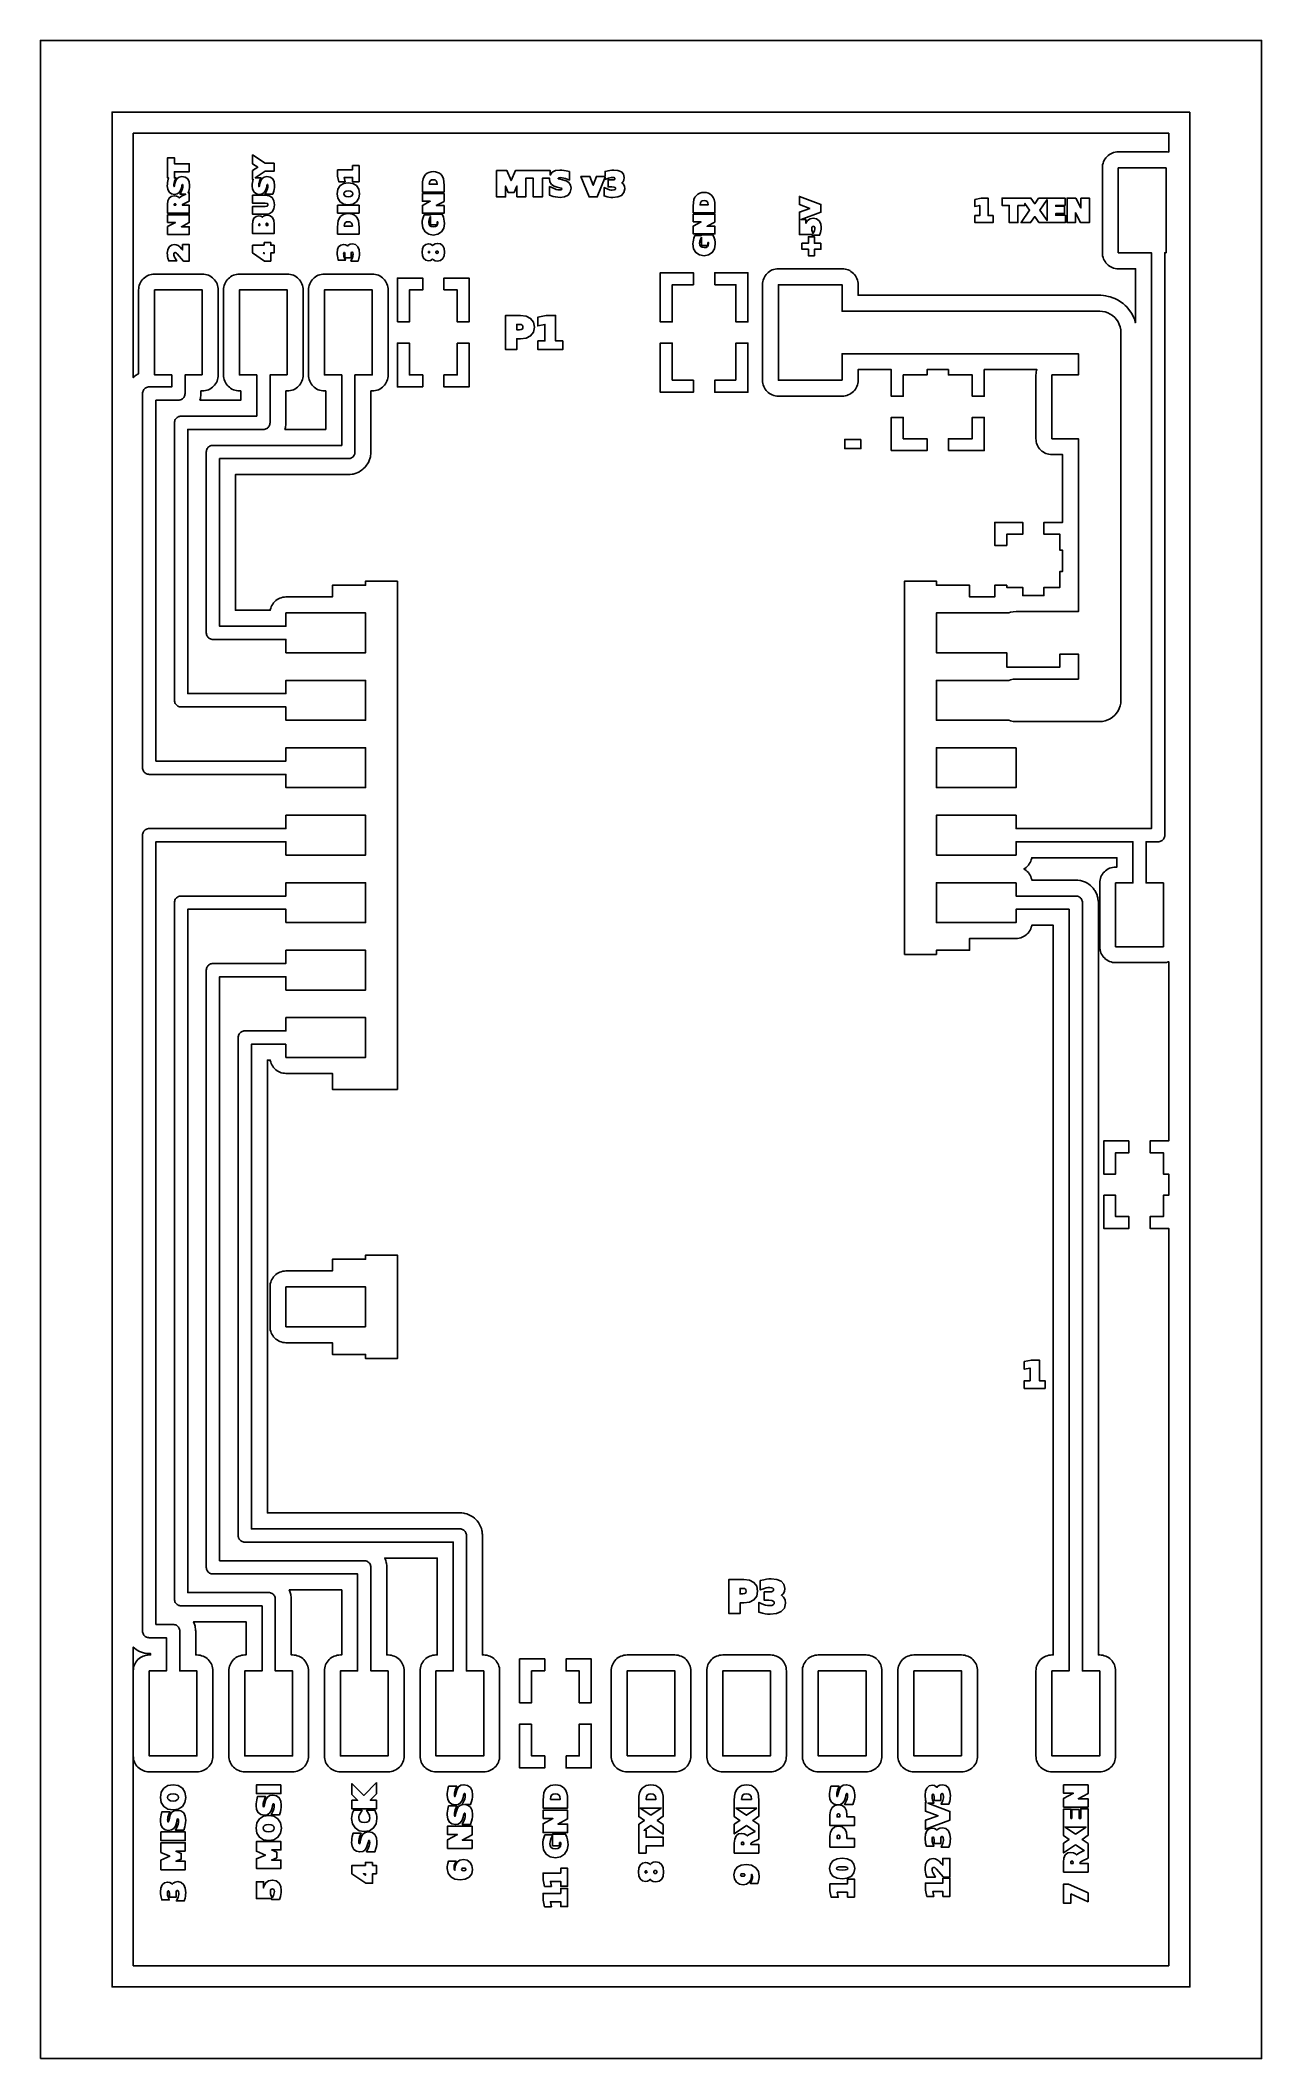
# Model space of a CAD drawing. Header units: millimetres. Extents: x 0 to 46, y 0 to 76.
import ezdxf

# ---------------------------------------------------------------- set-up
doc = ezdxf.new("R2010")
doc.units = ezdxf.units.MM

msp = doc.modelspace()

# ---------------------------------------------------------------- linework, layer by layer
at = {"layer": 'CONTORNO', "color": 1}
msp.add_lwpolyline([(0, 0), (46, 0), (46, 76), (0, 76)], close=True, dxfattribs=at)
at = {"layer": 'QUEIMAR'}
for points in [[(43.3, 73.3), (2.7, 73.3), (2.7, 2.7), (43.3, 2.7), (43.3, 73.3)], [(13.45, 55.64), (12.25, 55.64), (12.25, 55.48), (11, 55.48), (11, 55.04), (9.25, 55.04), (9.191, 55.037), (9.133, 55.028), (9.076, 55.014), (9.02, 54.994), (8.967, 54.969), (8.917, 54.939), (8.869, 54.904), (8.826, 54.864), (8.786, 54.821), (8.751, 54.773), (8.721, 54.723), (8.696, 54.67), (8.676, 54.614), (8.662, 54.557), (8.659, 54.54), (7.35, 54.54), (7.35, 59.65), (11.6, 59.65), (11.639, 59.651), (11.672, 59.653), (11.75, 59.664), (11.782, 59.67), (11.858, 59.69), (11.889, 59.701), (11.961, 59.731), (11.99, 59.745), (12.058, 59.785), (12.086, 59.803), (12.148, 59.851), (12.172, 59.872), (12.228, 59.928), (12.249, 59.952), (12.297, 60.014), (12.315, 60.042), (12.355, 60.11), (12.369, 60.139), (12.399, 60.211), (12.41, 60.242), (12.43, 60.318), (12.436, 60.35), (12.447, 60.428), (12.449, 60.461), (12.45, 60.5), (12.45, 62.8), (12.5, 62.8), (12.559, 62.803), (12.617, 62.812), (12.674, 62.826), (12.73, 62.846), (12.783, 62.871), (12.833, 62.901), (12.881, 62.936), (12.924, 62.976), (12.964, 63.019), (12.999, 63.067), (13.029, 63.117), (13.054, 63.17), (13.074, 63.226), (13.088, 63.283), (13.097, 63.341), (13.1, 63.4), (13.1, 66.6), (13.097, 66.659), (13.088, 66.717), (13.074, 66.774), (13.054, 66.83), (13.029, 66.883), (12.999, 66.933), (12.964, 66.981), (12.924, 67.024), (12.881, 67.064), (12.833, 67.099), (12.783, 67.129), (12.73, 67.154), (12.674, 67.174), (12.617, 67.188), (12.559, 67.197), (12.5, 67.2), (10.7, 67.2), (10.641, 67.197), (10.583, 67.188), (10.526, 67.174), (10.47, 67.154), (10.417, 67.129), (10.367, 67.099), (10.319, 67.064), (10.276, 67.024), (10.236, 66.981), (10.201, 66.933), (10.171, 66.883), (10.146, 66.83), (10.126, 66.774), (10.112, 66.717), (10.103, 66.659), (10.1, 66.6), (10.1, 63.4), (10.103, 63.341), (10.112, 63.283), (10.126, 63.226), (10.146, 63.17), (10.171, 63.117), (10.201, 63.067), (10.236, 63.019), (10.276, 62.976), (10.319, 62.936), (10.367, 62.901), (10.417, 62.871), (10.47, 62.846), (10.526, 62.826), (10.583, 62.812), (10.641, 62.803), (10.7, 62.8), (10.75, 62.8), (10.75, 61.35), (9.212, 61.35), (9.23, 61.418), (9.236, 61.45), (9.247, 61.528), (9.249, 61.561), (9.25, 61.6), (9.25, 62.8), (9.3, 62.8), (9.359, 62.803), (9.417, 62.812), (9.474, 62.826), (9.53, 62.846), (9.583, 62.871), (9.633, 62.901), (9.681, 62.936), (9.724, 62.976), (9.764, 63.019), (9.799, 63.067), (9.829, 63.117), (9.854, 63.17), (9.874, 63.226), (9.888, 63.283), (9.897, 63.341), (9.9, 63.4), (9.9, 66.6), (9.897, 66.659), (9.888, 66.717), (9.874, 66.774), (9.854, 66.83), (9.829, 66.883), (9.799, 66.933), (9.764, 66.981), (9.724, 67.024), (9.681, 67.064), (9.633, 67.099), (9.583, 67.129), (9.53, 67.154), (9.474, 67.174), (9.417, 67.188), (9.359, 67.197), (9.3, 67.2), (7.5, 67.2), (7.441, 67.197), (7.383, 67.188), (7.326, 67.174), (7.27, 67.154), (7.217, 67.129), (7.167, 67.099), (7.119, 67.064), (7.076, 67.024), (7.036, 66.981), (7.001, 66.933), (6.971, 66.883), (6.946, 66.83), (6.926, 66.774), (6.912, 66.717), (6.903, 66.659), (6.9, 66.6), (6.9, 63.4), (6.903, 63.341), (6.912, 63.283), (6.926, 63.226), (6.946, 63.17), (6.971, 63.117), (7.001, 63.067), (7.036, 63.019), (7.076, 62.976), (7.119, 62.936), (7.167, 62.901), (7.217, 62.871), (7.27, 62.846), (7.326, 62.826), (7.383, 62.812), (7.441, 62.803), (7.5, 62.8), (7.55, 62.8), (7.55, 62.45), (6.012, 62.45), (6.03, 62.518), (6.036, 62.55), (6.047, 62.628), (6.049, 62.661), (6.05, 62.7), (6.05, 62.8), (6.1, 62.8), (6.159, 62.803), (6.217, 62.812), (6.274, 62.826), (6.33, 62.846), (6.383, 62.871), (6.433, 62.901), (6.481, 62.936), (6.524, 62.976), (6.564, 63.019), (6.599, 63.067), (6.629, 63.117), (6.654, 63.17), (6.674, 63.226), (6.688, 63.283), (6.697, 63.341), (6.7, 63.4), (6.7, 66.6), (6.697, 66.659), (6.688, 66.717), (6.674, 66.774), (6.654, 66.83), (6.629, 66.883), (6.599, 66.933), (6.564, 66.981), (6.524, 67.024), (6.481, 67.064), (6.433, 67.099), (6.383, 67.129), (6.33, 67.154), (6.274, 67.174), (6.217, 67.188), (6.159, 67.197), (6.1, 67.2), (4.3, 67.2), (4.241, 67.197), (4.183, 67.188), (4.126, 67.174), (4.07, 67.154), (4.017, 67.129), (3.967, 67.099), (3.919, 67.064), (3.876, 67.024), (3.836, 66.981), (3.801, 66.933), (3.771, 66.883), (3.746, 66.83), (3.726, 66.774), (3.712, 66.717), (3.703, 66.659), (3.7, 66.6), (3.7, 63.449), (3.642, 63.415), (3.614, 63.397), (3.552, 63.349), (3.528, 63.328), (3.5, 63.3), (3.5, 72.5), (42.5, 72.5), (42.5, 71.791), (42.459, 71.797), (42.4, 71.8), (40.6, 71.8), (40.541, 71.797), (40.483, 71.788), (40.426, 71.774), (40.37, 71.754), (40.317, 71.729), (40.267, 71.699), (40.219, 71.664), (40.176, 71.624), (40.136, 71.581), (40.101, 71.533), (40.071, 71.483), (40.046, 71.43), (40.026, 71.374), (40.012, 71.317), (40.003, 71.259), (40, 71.2), (40, 68), (40.003, 67.941), (40.012, 67.883), (40.026, 67.826), (40.046, 67.77), (40.071, 67.717), (40.101, 67.667), (40.136, 67.619), (40.176, 67.576), (40.219, 67.536), (40.267, 67.501), (40.317, 67.471), (40.37, 67.446), (40.426, 67.426), (40.483, 67.412), (40.541, 67.403), (40.6, 67.4), (41.25, 67.4), (41.25, 65.366), (41.241, 65.4), (41.207, 65.499), (41.177, 65.572), (41.131, 65.665), (41.092, 65.733), (41.034, 65.82), (40.986, 65.883), (40.917, 65.961), (40.861, 66.017), (40.783, 66.086), (40.72, 66.134), (40.633, 66.192), (40.565, 66.231), (40.472, 66.277), (40.399, 66.307), (40.3, 66.341), (40.224, 66.361), (40.121, 66.382), (40.044, 66.392), (39.939, 66.399), (39.9, 66.4), (30.8, 66.4), (30.8, 66.8), (30.797, 66.859), (30.788, 66.917), (30.774, 66.974), (30.754, 67.03), (30.729, 67.083), (30.699, 67.133), (30.664, 67.181), (30.624, 67.224), (30.581, 67.264), (30.533, 67.299), (30.483, 67.329), (30.43, 67.354), (30.374, 67.374), (30.317, 67.388), (30.259, 67.397), (30.2, 67.4), (27.8, 67.4), (27.741, 67.397), (27.683, 67.388), (27.626, 67.374), (27.57, 67.354), (27.517, 67.329), (27.467, 67.299), (27.419, 67.264), (27.376, 67.224), (27.336, 67.181), (27.301, 67.133), (27.271, 67.083), (27.246, 67.03), (27.226, 66.974), (27.212, 66.917), (27.203, 66.859), (27.2, 66.8), (27.2, 63.2), (27.203, 63.141), (27.212, 63.083), (27.226, 63.026), (27.246, 62.97), (27.271, 62.917), (27.301, 62.867), (27.336, 62.819), (27.376, 62.776), (27.419, 62.736), (27.467, 62.701), (27.517, 62.671), (27.57, 62.646), (27.626, 62.626), (27.683, 62.612), (27.741, 62.603), (27.8, 62.6), (30.2, 62.6), (30.259, 62.603), (30.317, 62.612), (30.374, 62.626), (30.43, 62.646), (30.483, 62.671), (30.533, 62.701), (30.581, 62.736), (30.624, 62.776), (30.664, 62.819), (30.699, 62.867), (30.729, 62.917), (30.754, 62.97), (30.774, 63.026), (30.788, 63.083), (30.797, 63.141), (30.8, 63.2), (30.8, 63.6), (32.05, 63.6), (32.05, 62.6), (32.5, 62.6), (32.5, 63.4), (33.4, 63.4), (33.4, 63.6), (34.2, 63.6), (34.2, 63.4), (35.1, 63.4), (35.1, 62.6), (35.55, 62.6), (35.55, 63.6), (37.535, 63.6), (37.526, 63.574), (37.512, 63.517), (37.503, 63.459), (37.5, 63.4), (37.5, 61), (37.503, 60.941), (37.512, 60.883), (37.526, 60.826), (37.546, 60.77), (37.571, 60.717), (37.601, 60.667), (37.636, 60.619), (37.676, 60.576), (37.719, 60.536), (37.767, 60.501), (37.817, 60.471), (37.87, 60.446), (37.926, 60.426), (37.983, 60.412), (38.041, 60.403), (38.1, 60.4), (38.5, 60.4), (38.5, 57.85), (37.8, 57.85), (37.8, 57.4), (38.4, 57.4), (38.4, 56.8), (38.5, 56.8), (38.5, 56), (38.4, 56), (38.4, 55.4), (37.8, 55.4), (37.8, 55.09), (37, 55.09), (37, 55.4), (36.4, 55.4), (36.4, 55.48), (35.95, 55.48), (35.95, 55.04), (35, 55.04), (35, 55.48), (33.75, 55.48), (33.75, 55.64), (32.55, 55.64), (32.55, 53.1), (32.55, 51.74), (32.55, 50.56), (32.55, 49.2), (32.55, 48.02), (32.55, 46.66), (32.55, 45.48), (32.55, 44.12), (32.55, 41.58), (33.75, 41.58), (33.75, 41.74), (35, 41.74), (35, 42.18), (36.75, 42.18), (36.809, 42.183), (36.867, 42.192), (36.924, 42.206), (36.98, 42.226), (37.033, 42.251), (37.083, 42.281), (37.131, 42.316), (37.174, 42.356), (37.214, 42.399), (37.249, 42.447), (37.279, 42.497), (37.304, 42.55), (37.324, 42.606), (37.338, 42.663), (37.341, 42.68), (38.15, 42.68), (38.15, 15.2), (38.1, 15.2), (38.041, 15.197), (37.983, 15.188), (37.926, 15.174), (37.87, 15.154), (37.817, 15.129), (37.767, 15.099), (37.719, 15.064), (37.676, 15.024), (37.636, 14.981), (37.601, 14.933), (37.571, 14.883), (37.546, 14.83), (37.526, 14.774), (37.512, 14.717), (37.503, 14.659), (37.5, 14.6), (37.5, 11.4), (37.503, 11.341), (37.512, 11.283), (37.526, 11.226), (37.546, 11.17), (37.571, 11.117), (37.601, 11.067), (37.636, 11.019), (37.676, 10.976), (37.719, 10.936), (37.767, 10.901), (37.817, 10.871), (37.87, 10.846), (37.926, 10.826), (37.983, 10.812), (38.041, 10.803), (38.1, 10.8), (39.9, 10.8), (39.959, 10.803), (40.017, 10.812), (40.074, 10.826), (40.13, 10.846), (40.183, 10.871), (40.233, 10.901), (40.281, 10.936), (40.324, 10.976), (40.364, 11.019), (40.399, 11.067), (40.429, 11.117), (40.454, 11.17), (40.474, 11.226), (40.488, 11.283), (40.497, 11.341), (40.5, 11.4), (40.5, 14.6), (40.497, 14.659), (40.488, 14.717), (40.474, 14.774), (40.454, 14.83), (40.429, 14.883), (40.399, 14.933), (40.364, 14.981), (40.324, 15.024), (40.281, 15.064), (40.233, 15.099), (40.183, 15.129), (40.13, 15.154), (40.074, 15.174), (40.017, 15.188), (39.959, 15.197), (39.9, 15.2), (39.85, 15.2), (39.85, 43.53), (39.849, 43.569), (39.847, 43.602), (39.836, 43.68), (39.83, 43.712), (39.81, 43.788), (39.799, 43.819), (39.769, 43.891), (39.755, 43.92), (39.715, 43.988), (39.697, 44.016), (39.649, 44.078), (39.628, 44.102), (39.572, 44.158), (39.548, 44.179), (39.486, 44.227), (39.458, 44.245), (39.39, 44.285), (39.361, 44.299), (39.289, 44.329), (39.258, 44.34), (39.182, 44.36), (39.15, 44.366), (39.072, 44.377), (39.039, 44.379), (39, 44.38), (37.341, 44.38), (37.338, 44.397), (37.324, 44.454), (37.304, 44.51), (37.279, 44.563), (37.249, 44.613), (37.214, 44.661), (37.174, 44.704), (37.131, 44.744), (37.083, 44.779), (37.048, 44.8), (37.083, 44.821), (37.131, 44.856), (37.174, 44.896), (37.214, 44.939), (37.249, 44.987), (37.279, 45.037), (37.304, 45.09), (37.324, 45.146), (37.338, 45.203), (37.341, 45.22), (40.55, 45.22), (40.55, 44.87), (40.5, 44.87), (40.441, 44.867), (40.383, 44.858), (40.326, 44.844), (40.27, 44.824), (40.217, 44.799), (40.167, 44.769), (40.119, 44.734), (40.076, 44.694), (40.036, 44.651), (40.001, 44.603), (39.971, 44.553), (39.946, 44.5), (39.926, 44.444), (39.912, 44.387), (39.903, 44.329), (39.9, 44.27), (39.9, 41.87), (39.903, 41.811), (39.912, 41.753), (39.926, 41.696), (39.946, 41.64), (39.971, 41.587), (40.001, 41.537), (40.036, 41.489), (40.076, 41.446), (40.119, 41.406), (40.167, 41.371), (40.217, 41.341), (40.27, 41.316), (40.326, 41.296), (40.383, 41.282), (40.441, 41.273), (40.5, 41.27), (42.3, 41.27), (42.359, 41.273), (42.417, 41.282), (42.474, 41.296), (42.5, 41.305), (42.5, 34.56), (41.8, 34.56), (41.8, 34.11), (42.3, 34.11), (42.3, 33.31), (42.5, 33.31), (42.5, 32.51), (42.3, 32.51), (42.3, 31.71), (41.8, 31.71), (41.8, 31.26), (42.5, 31.26), (42.5, 3.5), (3.5, 3.5), (3.5, 15.5), (3.528, 15.472), (3.552, 15.451), (3.614, 15.403), (3.642, 15.385), (3.71, 15.345), (3.739, 15.331), (3.811, 15.301), (3.842, 15.29), (3.918, 15.27), (3.95, 15.264), (4.028, 15.253), (4.061, 15.251), (4.1, 15.25), (4.15, 15.25), (4.15, 15.2), (4.1, 15.2), (4.041, 15.197), (3.983, 15.188), (3.926, 15.174), (3.87, 15.154), (3.817, 15.129), (3.767, 15.099), (3.719, 15.064), (3.676, 15.024), (3.636, 14.981), (3.601, 14.933), (3.571, 14.883), (3.546, 14.83), (3.526, 14.774), (3.512, 14.717), (3.503, 14.659), (3.5, 14.6), (3.5, 11.4), (3.503, 11.341), (3.512, 11.283), (3.526, 11.226), (3.546, 11.17), (3.571, 11.117), (3.601, 11.067), (3.636, 11.019), (3.676, 10.976), (3.719, 10.936), (3.767, 10.901), (3.817, 10.871), (3.87, 10.846), (3.926, 10.826), (3.983, 10.812), (4.041, 10.803), (4.1, 10.8), (5.9, 10.8), (5.959, 10.803), (6.017, 10.812), (6.074, 10.826), (6.13, 10.846), (6.183, 10.871), (6.233, 10.901), (6.281, 10.936), (6.324, 10.976), (6.364, 11.019), (6.399, 11.067), (6.429, 11.117), (6.454, 11.17), (6.474, 11.226), (6.488, 11.283), (6.497, 11.341), (6.5, 11.4), (6.5, 14.6), (6.497, 14.659), (6.488, 14.717), (6.474, 14.774), (6.454, 14.83), (6.429, 14.883), (6.399, 14.933), (6.364, 14.981), (6.324, 15.024), (6.281, 15.064), (6.233, 15.099), (6.183, 15.129), (6.13, 15.154), (6.074, 15.174), (6.017, 15.188), (5.959, 15.197), (5.9, 15.2), (5.85, 15.2), (5.85, 16.1), (5.849, 16.139), (5.847, 16.172), (5.836, 16.25), (5.83, 16.282), (5.81, 16.358), (5.799, 16.389), (5.774, 16.45), (7.75, 16.45), (7.75, 15.2), (7.7, 15.2), (7.641, 15.197), (7.583, 15.188), (7.526, 15.174), (7.47, 15.154), (7.417, 15.129), (7.367, 15.099), (7.319, 15.064), (7.276, 15.024), (7.236, 14.981), (7.201, 14.933), (7.171, 14.883), (7.146, 14.83), (7.126, 14.774), (7.112, 14.717), (7.103, 14.659), (7.1, 14.6), (7.1, 11.4), (7.103, 11.341), (7.112, 11.283), (7.126, 11.226), (7.146, 11.17), (7.171, 11.117), (7.201, 11.067), (7.236, 11.019), (7.276, 10.976), (7.319, 10.936), (7.367, 10.901), (7.417, 10.871), (7.47, 10.846), (7.526, 10.826), (7.583, 10.812), (7.641, 10.803), (7.7, 10.8), (9.5, 10.8), (9.559, 10.803), (9.617, 10.812), (9.674, 10.826), (9.73, 10.846), (9.783, 10.871), (9.833, 10.901), (9.881, 10.936), (9.924, 10.976), (9.964, 11.019), (9.999, 11.067), (10.029, 11.117), (10.054, 11.17), (10.074, 11.226), (10.088, 11.283), (10.097, 11.341), (10.1, 11.4), (10.1, 14.6), (10.097, 14.659), (10.088, 14.717), (10.074, 14.774), (10.054, 14.83), (10.029, 14.883), (9.999, 14.933), (9.964, 14.981), (9.924, 15.024), (9.881, 15.064), (9.833, 15.099), (9.783, 15.129), (9.73, 15.154), (9.674, 15.174), (9.617, 15.188), (9.559, 15.197), (9.5, 15.2), (9.45, 15.2), (9.45, 17.3), (9.449, 17.339), (9.447, 17.372), (9.436, 17.45), (9.43, 17.482), (9.41, 17.558), (9.399, 17.589), (9.374, 17.65), (11.35, 17.65), (11.35, 15.2), (11.3, 15.2), (11.241, 15.197), (11.183, 15.188), (11.126, 15.174), (11.07, 15.154), (11.017, 15.129), (10.967, 15.099), (10.919, 15.064), (10.876, 15.024), (10.836, 14.981), (10.801, 14.933), (10.771, 14.883), (10.746, 14.83), (10.726, 14.774), (10.712, 14.717), (10.703, 14.659), (10.7, 14.6), (10.7, 11.4), (10.703, 11.341), (10.712, 11.283), (10.726, 11.226), (10.746, 11.17), (10.771, 11.117), (10.801, 11.067), (10.836, 11.019), (10.876, 10.976), (10.919, 10.936), (10.967, 10.901), (11.017, 10.871), (11.07, 10.846), (11.126, 10.826), (11.183, 10.812), (11.241, 10.803), (11.3, 10.8), (13.1, 10.8), (13.159, 10.803), (13.217, 10.812), (13.274, 10.826), (13.33, 10.846), (13.383, 10.871), (13.433, 10.901), (13.481, 10.936), (13.524, 10.976), (13.564, 11.019), (13.599, 11.067), (13.629, 11.117), (13.654, 11.17), (13.674, 11.226), (13.688, 11.283), (13.697, 11.341), (13.7, 11.4), (13.7, 14.6), (13.697, 14.659), (13.688, 14.717), (13.674, 14.774), (13.654, 14.83), (13.629, 14.883), (13.599, 14.933), (13.564, 14.981), (13.524, 15.024), (13.481, 15.064), (13.433, 15.099), (13.383, 15.129), (13.33, 15.154), (13.274, 15.174), (13.217, 15.188), (13.159, 15.197), (13.1, 15.2), (13.05, 15.2), (13.05, 18.5), (13.049, 18.539), (13.047, 18.572), (13.036, 18.65), (13.03, 18.682), (13.01, 18.758), (12.999, 18.789), (12.974, 18.85), (14.95, 18.85), (14.95, 15.2), (14.9, 15.2), (14.841, 15.197), (14.783, 15.188), (14.726, 15.174), (14.67, 15.154), (14.617, 15.129), (14.567, 15.099), (14.519, 15.064), (14.476, 15.024), (14.436, 14.981), (14.401, 14.933), (14.371, 14.883), (14.346, 14.83), (14.326, 14.774), (14.312, 14.717), (14.303, 14.659), (14.3, 14.6), (14.3, 11.4), (14.303, 11.341), (14.312, 11.283), (14.326, 11.226), (14.346, 11.17), (14.371, 11.117), (14.401, 11.067), (14.436, 11.019), (14.476, 10.976), (14.519, 10.936), (14.567, 10.901), (14.617, 10.871), (14.67, 10.846), (14.726, 10.826), (14.783, 10.812), (14.841, 10.803), (14.9, 10.8), (16.7, 10.8), (16.759, 10.803), (16.817, 10.812), (16.874, 10.826), (16.93, 10.846), (16.983, 10.871), (17.033, 10.901), (17.081, 10.936), (17.124, 10.976), (17.164, 11.019), (17.199, 11.067), (17.229, 11.117), (17.254, 11.17), (17.274, 11.226), (17.288, 11.283), (17.297, 11.341), (17.3, 11.4), (17.3, 14.6), (17.297, 14.659), (17.288, 14.717), (17.274, 14.774), (17.254, 14.83), (17.229, 14.883), (17.199, 14.933), (17.164, 14.981), (17.124, 15.024), (17.081, 15.064), (17.033, 15.099), (16.983, 15.129), (16.93, 15.154), (16.874, 15.174), (16.817, 15.188), (16.759, 15.197), (16.7, 15.2), (16.65, 15.2), (16.65, 19.7), (16.649, 19.739), (16.647, 19.772), (16.636, 19.85), (16.63, 19.882), (16.61, 19.958), (16.599, 19.989), (16.569, 20.061), (16.555, 20.09), (16.515, 20.158), (16.497, 20.186), (16.449, 20.248), (16.428, 20.272), (16.372, 20.328), (16.348, 20.349), (16.286, 20.397), (16.258, 20.415), (16.19, 20.455), (16.161, 20.469), (16.089, 20.499), (16.058, 20.51), (15.982, 20.53), (15.95, 20.536), (15.872, 20.547), (15.839, 20.549), (15.8, 20.55), (8.55, 20.55), (8.55, 37.6), (8.659, 37.6), (8.662, 37.583), (8.676, 37.526), (8.696, 37.47), (8.721, 37.417), (8.751, 37.367), (8.786, 37.319), (8.826, 37.276), (8.869, 37.236), (8.917, 37.201), (8.967, 37.171), (9.02, 37.146), (9.076, 37.126), (9.133, 37.112), (9.191, 37.103), (9.25, 37.1), (11, 37.1), (11, 36.5), (13.45, 36.5), (13.45, 39.04), (13.45, 40.4), (13.45, 41.58), (13.45, 42.94), (13.45, 44.12), (13.45, 45.48), (13.45, 46.66), (13.45, 48.02), (13.45, 49.2), (13.45, 50.56), (13.45, 51.74), (13.45, 53.1), (13.45, 55.64)], [(4.781, 70.518), (4.796, 70.392), (4.849, 70.288), (4.939, 70.222), (5.055, 70.2), (5.151, 70.216), (5.229, 70.265), (5.283, 70.345), (5.316, 70.446), (5.331, 70.516), (5.344, 70.561), (5.351, 70.574), (5.353, 70.574), (5.356, 70.574), (5.359, 70.571), (5.366, 70.553), (5.37, 70.515), (5.366, 70.465), (5.354, 70.412), (5.334, 70.356), (5.264, 70.207), (5.477, 70.207), (5.321, 70.13), (5.263, 70.098), (5.225, 70.067), (5.194, 70.102), (5.125, 70.136), (5.043, 70.147), (4.933, 70.126), (4.85, 70.059), (4.806, 69.955), (4.793, 69.825), (4.793, 69.489), (5.606, 69.489), (5.606, 69.788), (5.345, 69.788), (5.347, 69.8), (5.352, 69.812), (5.366, 69.826), (5.402, 69.847), (5.606, 69.947), (5.606, 70.271), (5.568, 70.252), (5.589, 70.318), (5.606, 70.389), (5.616, 70.461), (5.619, 70.534), (5.604, 70.671), (5.551, 70.78), (5.457, 70.848), (5.333, 70.869), (5.234, 70.853), (5.155, 70.802), (5.102, 70.719), (5.069, 70.609), (5.054, 70.533), (5.044, 70.494), (5.04, 70.487), (5.034, 70.505), (5.03, 70.549), (5.033, 70.591), (5.042, 70.637), (5.056, 70.686), (5.11, 70.822), (5.048, 70.822), (5.048, 71.052), (5.606, 71.052), (5.606, 71.351), (5.048, 71.351), (5.048, 71.58), (4.793, 71.58), (4.793, 70.822), (4.827, 70.822), (4.801, 70.711), (4.79, 70.646), (4.783, 70.583), (4.781, 70.518)], [(7.981, 70.519), (7.996, 70.393), (8.049, 70.29), (8.139, 70.223), (8.255, 70.202), (8.351, 70.217), (8.429, 70.266), (8.483, 70.346), (8.516, 70.447), (8.531, 70.517), (8.544, 70.562), (8.551, 70.575), (8.553, 70.576), (8.556, 70.575), (8.559, 70.572), (8.566, 70.554), (8.57, 70.516), (8.566, 70.467), (8.554, 70.413), (8.534, 70.357), (8.464, 70.209), (8.753, 70.209), (8.789, 70.319), (8.806, 70.39), (8.816, 70.462), (8.819, 70.536), (8.804, 70.672), (8.751, 70.781), (8.657, 70.849), (8.533, 70.87), (8.434, 70.854), (8.355, 70.804), (8.302, 70.72), (8.269, 70.611), (8.254, 70.534), (8.244, 70.495), (8.24, 70.488), (8.234, 70.506), (8.23, 70.55), (8.233, 70.592), (8.242, 70.638), (8.256, 70.688), (8.31, 70.824), (8.093, 70.824), (8.472, 71.073), (8.806, 71.073), (8.806, 71.372), (8.472, 71.372), (7.993, 71.687), (7.993, 71.347), (8.189, 71.222), (7.993, 71.098), (7.993, 70.758), (8.015, 70.773), (8.001, 70.712), (7.99, 70.647), (7.983, 70.584), (7.981, 70.519)], [(11.193, 71.126), (11.193, 70.89), (11.238, 70.675), (11.482, 70.675), (11.448, 70.837), (11.762, 70.837), (11.762, 70.679), (12.006, 70.679), (12.006, 71.284), (11.762, 71.284), (11.762, 71.126), (11.193, 71.126)], [(14.961, 71.03), (14.883, 71.051), (14.799, 71.058), (14.715, 71.051), (14.638, 71.03), (14.569, 70.994), (14.508, 70.943), (14.454, 70.871), (14.418, 70.786), (14.399, 70.678), (14.393, 70.535), (14.393, 70.286), (15.206, 70.286), (15.206, 70.535), (15.2, 70.677), (15.181, 70.785), (15.145, 70.87), (15.091, 70.943), (15.03, 70.994), (14.961, 71.03)], [(14.687, 70.713), (14.73, 70.742), (14.799, 70.753), (14.868, 70.742), (14.912, 70.713), (14.939, 70.665), (14.951, 70.584), (14.648, 70.584), (14.66, 70.665), (14.687, 70.713)], [(17.947, 70.103), (18.28, 70.103), (18.28, 70.807), (18.567, 70.807), (18.567, 70.103), (18.913, 70.103), (18.913, 70.807), (19.179, 70.807), (19.175, 70.783), (19.193, 70.667), (19.252, 70.574), (19.348, 70.509), (19.472, 70.469), (19.561, 70.45), (19.619, 70.433), (19.642, 70.421), (19.645, 70.416), (19.647, 70.406), (19.644, 70.394), (19.635, 70.386), (19.607, 70.375), (19.555, 70.37), (19.491, 70.375), (19.422, 70.39), (19.348, 70.416), (19.183, 70.494), (19.183, 70.165), (19.311, 70.124), (19.4, 70.103), (19.489, 70.09), (19.58, 70.086), (19.748, 70.105), (19.88, 70.17), (19.961, 70.282), (19.987, 70.432), (19.968, 70.551), (19.907, 70.646), (19.807, 70.709), (19.671, 70.75), (19.574, 70.769), (19.524, 70.782), (19.504, 70.792), (19.502, 70.794), (19.501, 70.798), (19.504, 70.809), (19.511, 70.816), (19.54, 70.826), (19.599, 70.83), (19.654, 70.827), (19.714, 70.815), (19.778, 70.797), (19.928, 70.737), (19.928, 71.058), (19.8, 71.088), (19.719, 71.102), (19.64, 71.111), (19.56, 71.114), (19.405, 71.094), (19.28, 71.031), (19.203, 70.927), (19.203, 71.098), (18.28, 71.098), (18.277, 71.098), (17.894, 71.098), (17.733, 70.723), (17.574, 71.098), (17.187, 71.098), (17.187, 70.103), (17.521, 70.103), (17.521, 70.51), (17.623, 70.271), (17.845, 70.271), (17.947, 70.51), (17.947, 70.103)], [(21.455, 70.829), (21.504, 70.837), (21.551, 70.84), (21.603, 70.834), (21.631, 70.822), (21.642, 70.81), (21.645, 70.794), (21.641, 70.776), (21.631, 70.764), (21.599, 70.752), (21.536, 70.747), (21.384, 70.747), (21.384, 70.481), (21.531, 70.481), (21.604, 70.475), (21.645, 70.459), (21.661, 70.443), (21.666, 70.42), (21.661, 70.398), (21.645, 70.382), (21.607, 70.366), (21.541, 70.36), (21.489, 70.363), (21.434, 70.374), (21.378, 70.392), (21.234, 70.456), (21.234, 70.144), (21.346, 70.112), (21.418, 70.098), (21.491, 70.089), (21.565, 70.086), (21.746, 70.104), (21.889, 70.164), (21.983, 70.269), (22.014, 70.41), (21.999, 70.51), (21.954, 70.594), (21.905, 70.636), (21.939, 70.665), (21.98, 70.74), (21.993, 70.831), (21.967, 70.956), (21.883, 71.048), (21.756, 71.099), (21.594, 71.114), (21.524, 71.111), (21.455, 71.104), (21.385, 71.091), (21.271, 71.063), (21.271, 70.879), (20.943, 70.879), (20.823, 70.543), (20.702, 70.879), (20.362, 70.879), (20.666, 70.103), (20.978, 70.103), (21.271, 70.847), (21.271, 70.764), (21.405, 70.815), (21.455, 70.829)], [(42.4, 68), (42.35, 68), (42.35, 46.07), (42.348, 46.037), (42.341, 46.005), (42.331, 45.974), (42.317, 45.945), (42.298, 45.918), (42.277, 45.893), (42.252, 45.872), (42.225, 45.853), (42.196, 45.839), (42.165, 45.829), (42.133, 45.822), (42.1, 45.82), (41.65, 45.82), (41.65, 44.27), (42.3, 44.27), (42.3, 41.87), (40.5, 41.87), (40.5, 44.27), (41.15, 44.27), (41.15, 45.82), (36.75, 45.82), (36.75, 45.32), (33.75, 45.32), (33.75, 46.82), (36.75, 46.82), (36.75, 46.32), (41.4, 46.32), (41.85, 46.32), (41.85, 68), (40.6, 68), (40.6, 71.2), (42.4, 71.2), (42.4, 68)], [(8.799, 69.96), (8.732, 70.077), (8.617, 70.146), (8.473, 70.167), (7.993, 70.167), (7.993, 69.869), (8.466, 69.869), (8.527, 69.863), (8.553, 69.852), (8.562, 69.839), (8.567, 69.809), (8.562, 69.778), (8.553, 69.766), (8.527, 69.755), (8.466, 69.749), (7.993, 69.749), (7.993, 69.45), (8.473, 69.45), (8.617, 69.471), (8.732, 69.541), (8.799, 69.657), (8.82, 69.809), (8.799, 69.96)], [(11.993, 70.053), (12.02, 70.224), (11.993, 70.394), (11.907, 70.529), (11.771, 70.614), (11.6, 70.641), (11.429, 70.614), (11.293, 70.529), (11.207, 70.394), (11.18, 70.224), (11.207, 70.053), (11.293, 69.919), (11.429, 69.834), (11.6, 69.807), (11.771, 69.834), (11.907, 69.919), (11.993, 70.053)], [(11.52, 70.326), (11.6, 70.335), (11.681, 70.326), (11.732, 70.302), (11.759, 70.27), (11.769, 70.224), (11.759, 70.178), (11.732, 70.146), (11.681, 70.122), (11.6, 70.113), (11.52, 70.122), (11.468, 70.146), (11.441, 70.178), (11.431, 70.224), (11.441, 70.27), (11.468, 70.302), (11.52, 70.326)], [(14.393, 70.231), (14.393, 69.942), (14.687, 69.942), (14.393, 69.786), (14.393, 69.491), (15.206, 69.491), (15.206, 69.78), (14.912, 69.78), (15.206, 69.936), (15.206, 70.231), (14.393, 70.231)], [(25.291, 70.162), (25.23, 70.213), (25.161, 70.249), (25.083, 70.27), (24.999, 70.277), (24.915, 70.27), (24.838, 70.249), (24.769, 70.213), (24.708, 70.162), (24.654, 70.09), (24.618, 70.005), (24.599, 69.897), (24.593, 69.754), (24.593, 69.505), (25.406, 69.505), (25.406, 69.754), (25.4, 69.896), (25.381, 70.004), (25.345, 70.089), (25.291, 70.162)], [(24.86, 69.884), (24.887, 69.932), (24.93, 69.961), (24.999, 69.972), (25.068, 69.961), (25.112, 69.932), (25.139, 69.884), (25.151, 69.803), (24.848, 69.803), (24.86, 69.884)], [(29.401, 68.822), (29.41, 68.886), (29.413, 68.953), (29.395, 69.09), (29.337, 69.203), (29.239, 69.277), (29.114, 69.301), (28.99, 69.279), (28.892, 69.211), (28.838, 69.116), (28.838, 69.25), (28.655, 69.25), (29.4, 69.526), (29.4, 69.822), (28.587, 70.123), (28.587, 69.815), (28.981, 69.674), (28.587, 69.533), (28.587, 69.25), (28.587, 69.225), (28.587, 68.686), (29.082, 68.686), (29.068, 68.659), (29.349, 68.659), (29.385, 68.759), (29.401, 68.822)], [(35.196, 70.011), (35.196, 69.748), (35.384, 69.787), (35.384, 69.402), (35.201, 69.402), (35.201, 69.139), (35.882, 69.139), (35.882, 69.402), (35.699, 69.402), (35.699, 70.061), (35.436, 70.061), (35.196, 70.011)], [(36.819, 69.785), (37.085, 69.785), (37.085, 69.862), (37.257, 69.608), (36.938, 69.139), (37.3, 69.139), (37.454, 69.366), (37.61, 69.139), (37.92, 69.139), (37.97, 69.139), (38.61, 69.139), (38.61, 69.415), (38.247, 69.415), (38.247, 69.479), (38.577, 69.479), (38.577, 69.755), (38.247, 69.755), (38.247, 69.785), (38.598, 69.785), (38.598, 70.061), (37.96, 70.061), (37.92, 70.061), (37.597, 70.061), (37.454, 69.85), (37.31, 70.061), (37.085, 70.061), (36.949, 70.061), (36.226, 70.061), (36.226, 69.785), (36.492, 69.785), (36.492, 69.139), (36.819, 69.139), (36.819, 69.785)], [(37.92, 70.003), (37.92, 69.213), (37.651, 69.608), (37.92, 70.003)], [(39.194, 70.061), (39.194, 69.692), (38.998, 70.061), (38.671, 70.061), (38.671, 69.139), (38.987, 69.139), (38.987, 69.508), (39.183, 69.139), (39.51, 69.139), (39.51, 70.061), (39.194, 70.061)], [(4.793, 69.435), (4.793, 69.145), (5.087, 69.145), (4.793, 68.989), (4.793, 68.694), (5.606, 68.694), (5.606, 68.983), (5.312, 68.983), (5.606, 69.139), (5.606, 69.435), (4.793, 69.435)], [(5.1, 69.788), (5.043, 69.788), (5.043, 69.799), (5.046, 69.834), (5.05, 69.843), (5.052, 69.844), (5.071, 69.847), (5.09, 69.844), (5.093, 69.842), (5.097, 69.834), (5.1, 69.799), (5.1, 69.788)], [(8.005, 69.192), (7.993, 69.057), (7.993, 68.726), (8.806, 68.726), (8.806, 69.086), (8.792, 69.219), (8.746, 69.326), (8.661, 69.395), (8.549, 69.417), (8.47, 69.407), (8.402, 69.374), (8.37, 69.342), (8.356, 69.355), (8.3, 69.381), (8.234, 69.389), (8.127, 69.368), (8.046, 69.299), (8.005, 69.192)], [(12.006, 69.793), (11.193, 69.793), (11.193, 69.494), (12.006, 69.494), (12.006, 69.793)], [(11.761, 69.45), (11.683, 69.471), (11.599, 69.477), (11.515, 69.471), (11.438, 69.45), (11.369, 69.414), (11.308, 69.363), (11.254, 69.291), (11.218, 69.206), (11.199, 69.098), (11.193, 68.955), (11.193, 68.705), (12.006, 68.705), (12.006, 68.955), (12, 69.096), (11.981, 69.204), (11.945, 69.29), (11.891, 69.363), (11.83, 69.414), (11.761, 69.45)], [(11.46, 69.085), (11.487, 69.133), (11.53, 69.161), (11.599, 69.172), (11.668, 69.161), (11.712, 69.133), (11.739, 69.085), (11.751, 69.004), (11.448, 69.004), (11.46, 69.085)], [(14.38, 69.113), (14.407, 68.936), (14.492, 68.792), (14.628, 68.7), (14.8, 68.67), (14.971, 68.699), (15.107, 68.79), (15.193, 68.93), (15.22, 69.103), (15.215, 69.188), (15.202, 69.268), (15.179, 69.345), (15.134, 69.453), (14.701, 69.453), (14.701, 69.428), (14.451, 69.428), (14.413, 69.328), (14.395, 69.26), (14.384, 69.19), (14.38, 69.113)], [(14.701, 69.055), (14.941, 69.055), (14.941, 69.164), (14.968, 69.164), (14.969, 69.152), (14.97, 69.133), (14.958, 69.061), (14.928, 69.016), (14.878, 68.987), (14.8, 68.976), (14.723, 68.988), (14.673, 69.018), (14.642, 69.065), (14.63, 69.14), (14.634, 69.187), (14.644, 69.236), (14.662, 69.287), (14.701, 69.365), (14.701, 69.055)], [(24.593, 69.161), (24.887, 69.161), (24.593, 69.005), (24.593, 68.71), (25.406, 68.71), (25.406, 68.999), (25.112, 68.999), (25.406, 69.155), (25.406, 69.45), (24.593, 69.45), (24.593, 69.161)], [(8.261, 69.025), (8.235, 69.025), (8.235, 69.06), (8.238, 69.082), (8.24, 69.087), (8.24, 69.087), (8.248, 69.088), (8.256, 69.087), (8.256, 69.087), (8.259, 69.083), (8.261, 69.06), (8.261, 69.025)], [(8.503, 69.025), (8.503, 69.066), (8.507, 69.1), (8.512, 69.111), (8.517, 69.114), (8.533, 69.117), (8.549, 69.114), (8.555, 69.11), (8.56, 69.099), (8.564, 69.066), (8.564, 69.025), (8.503, 69.025)], [(24.58, 68.332), (24.607, 68.154), (24.692, 68.011), (24.828, 67.919), (25, 67.889), (25.171, 67.918), (25.307, 68.008), (25.393, 68.149), (25.42, 68.322), (25.415, 68.407), (25.402, 68.487), (25.379, 68.564), (25.334, 68.672), (24.901, 68.672), (24.901, 68.647), (24.651, 68.647), (24.613, 68.547), (24.595, 68.479), (24.584, 68.409), (24.58, 68.332)], [(24.901, 68.584), (24.901, 68.274), (25.141, 68.274), (25.141, 68.383), (25.168, 68.383), (25.169, 68.371), (25.17, 68.352), (25.158, 68.28), (25.128, 68.235), (25.078, 68.206), (25, 68.195), (24.923, 68.207), (24.873, 68.237), (24.842, 68.284), (24.83, 68.359), (24.834, 68.406), (24.844, 68.455), (24.862, 68.506), (24.901, 68.584)], [(29.4, 68.363), (29.156, 68.363), (29.156, 68.605), (28.927, 68.605), (28.927, 68.363), (28.684, 68.363), (28.684, 68.132), (28.927, 68.132), (28.927, 67.89), (29.156, 67.89), (29.156, 68.132), (29.4, 68.132), (29.4, 68.363)], [(29.064, 68.853), (29.058, 68.889), (29.056, 68.92), (29.062, 68.961), (29.074, 68.984), (29.09, 68.996), (29.114, 69), (29.137, 68.996), (29.153, 68.984), (29.166, 68.961), (29.171, 68.92), (29.168, 68.885), (29.158, 68.844), (29.14, 68.799), (29.106, 68.732), (29.076, 68.813), (29.064, 68.853)], [(4.848, 68.219), (4.796, 68.115), (4.781, 67.989), (4.784, 67.924), (4.792, 67.861), (4.806, 67.797), (4.837, 67.692), (5.136, 67.692), (5.057, 67.833), (5.037, 67.878), (5.026, 67.917), (5.023, 67.948), (5.028, 67.978), (5.038, 67.995), (5.051, 68.004), (5.072, 68.008), (5.086, 68.007), (5.103, 68), (5.123, 67.986), (5.148, 67.961), (5.388, 67.69), (5.606, 67.69), (5.606, 68.313), (5.355, 68.313), (5.355, 68.108), (5.329, 68.137), (5.251, 68.219), (5.185, 68.271), (5.119, 68.3), (5.046, 68.31), (4.935, 68.288), (4.848, 68.219)], [(8.43, 68.286), (7.993, 68.286), (7.993, 67.995), (8.448, 67.69), (8.68, 67.69), (8.68, 67.997), (8.806, 67.997), (8.806, 68.286), (8.68, 68.286), (8.68, 68.385), (8.43, 68.385), (8.43, 68.286)], [(8.396, 67.997), (8.43, 67.997), (8.43, 67.974), (8.396, 67.997)], [(11.183, 67.932), (11.189, 67.876), (11.199, 67.82), (11.223, 67.72), (11.488, 67.72), (11.442, 67.842), (11.431, 67.88), (11.425, 67.918), (11.423, 67.953), (11.427, 67.991), (11.435, 68.009), (11.44, 68.014), (11.446, 68.016), (11.455, 68.014), (11.459, 68.01), (11.467, 67.989), (11.471, 67.941), (11.471, 67.809), (11.707, 67.809), (11.707, 67.937), (11.712, 67.993), (11.722, 68.021), (11.731, 68.029), (11.743, 68.032), (11.754, 68.029), (11.762, 68.021), (11.773, 67.995), (11.778, 67.946), (11.775, 67.906), (11.767, 67.864), (11.753, 67.821), (11.695, 67.69), (11.97, 67.69), (11.998, 67.788), (12.01, 67.846), (12.017, 67.905), (12.019, 67.965), (12.005, 68.111), (11.956, 68.228), (11.868, 68.307), (11.751, 68.333), (11.667, 68.321), (11.597, 68.283), (11.571, 68.253), (11.557, 68.271), (11.493, 68.305), (11.416, 68.317), (11.312, 68.294), (11.234, 68.224), (11.193, 68.119), (11.181, 67.988), (11.183, 67.932)], [(15.205, 67.888), (15.22, 68.023), (15.205, 68.157), (15.155, 68.264), (15.067, 68.333), (14.952, 68.355), (14.871, 68.343), (14.802, 68.305), (14.775, 68.274), (14.757, 68.294), (14.694, 68.329), (14.618, 68.34), (14.515, 68.318), (14.437, 68.25), (14.393, 68.148), (14.38, 68.023), (14.393, 67.896), (14.437, 67.794), (14.515, 67.726), (14.618, 67.704), (14.693, 67.715), (14.757, 67.75), (14.775, 67.77), (14.802, 67.739), (14.871, 67.701), (14.952, 67.689), (15.067, 67.711), (15.155, 67.781), (15.205, 67.888)], [(14.619, 68), (14.616, 68.006), (14.614, 68.023), (14.616, 68.039), (14.619, 68.044), (14.624, 68.047), (14.638, 68.049), (14.653, 68.047), (14.658, 68.044), (14.661, 68.039), (14.663, 68.023), (14.661, 68.006), (14.658, 68), (14.653, 67.997), (14.638, 67.995), (14.624, 67.997), (14.619, 68)], [(14.906, 68.055), (14.917, 68.061), (14.942, 68.065), (14.966, 68.061), (14.977, 68.055), (14.983, 68.045), (14.986, 68.023), (14.983, 68), (14.976, 67.989), (14.966, 67.983), (14.942, 67.979), (14.917, 67.983), (14.907, 67.99), (14.9, 68), (14.897, 68.023), (14.9, 68.045), (14.906, 68.055)], [(13.45, 65.4), (13.9, 65.4), (13.9, 66.6), (14.4, 66.6), (14.4, 67.05), (13.45, 67.05), (13.45, 65.4)], [(15.2, 66.6), (15.7, 66.6), (15.7, 65.4), (16.15, 65.4), (16.15, 67.05), (15.2, 67.05), (15.2, 66.6)], [(24.6, 66.8), (24.6, 67.25), (23.35, 67.25), (23.35, 65.4), (23.8, 65.4), (23.8, 66.8), (24.6, 66.8)], [(25.4, 66.8), (26.2, 66.8), (26.2, 65.4), (26.65, 65.4), (26.65, 67.25), (25.4, 67.25), (25.4, 66.8)], [(6.1, 63.4), (5.45, 63.4), (5.45, 62.7), (5.448, 62.667), (5.441, 62.635), (5.431, 62.604), (5.417, 62.575), (5.398, 62.548), (5.377, 62.523), (5.352, 62.502), (5.325, 62.483), (5.296, 62.469), (5.265, 62.459), (5.233, 62.452), (5.2, 62.45), (4.35, 62.45), (4.35, 48.86), (9.25, 48.86), (9.25, 49.36), (12.25, 49.36), (12.25, 47.86), (9.25, 47.86), (9.25, 48.36), (4.1, 48.36), (4.067, 48.362), (4.035, 48.369), (4.004, 48.379), (3.975, 48.393), (3.948, 48.412), (3.923, 48.433), (3.902, 48.458), (3.883, 48.485), (3.869, 48.514), (3.859, 48.545), (3.852, 48.577), (3.85, 48.61), (3.85, 62.7), (3.852, 62.733), (3.859, 62.765), (3.869, 62.796), (3.883, 62.825), (3.902, 62.852), (3.923, 62.877), (3.948, 62.898), (3.975, 62.917), (4.004, 62.931), (4.035, 62.941), (4.067, 62.948), (4.1, 62.95), (4.95, 62.95), (4.95, 63.4), (4.3, 63.4), (4.3, 66.6), (6.1, 66.6), (6.1, 63.4)], [(9.3, 63.4), (8.65, 63.4), (8.65, 61.6), (8.648, 61.567), (8.641, 61.535), (8.631, 61.504), (8.617, 61.475), (8.598, 61.448), (8.577, 61.423), (8.552, 61.402), (8.525, 61.383), (8.496, 61.369), (8.465, 61.359), (8.433, 61.352), (8.4, 61.35), (5.55, 61.35), (5.55, 51.4), (9.25, 51.4), (9.25, 51.9), (12.25, 51.9), (12.25, 50.4), (9.25, 50.4), (9.25, 50.9), (5.3, 50.9), (5.267, 50.902), (5.235, 50.909), (5.204, 50.919), (5.175, 50.933), (5.148, 50.952), (5.123, 50.973), (5.102, 50.998), (5.083, 51.025), (5.069, 51.054), (5.059, 51.085), (5.052, 51.117), (5.05, 51.15), (5.05, 61.6), (5.052, 61.633), (5.059, 61.665), (5.069, 61.696), (5.083, 61.725), (5.102, 61.752), (5.123, 61.777), (5.148, 61.798), (5.175, 61.817), (5.204, 61.831), (5.235, 61.841), (5.267, 61.848), (5.3, 61.85), (8.15, 61.85), (8.15, 63.4), (7.5, 63.4), (7.5, 66.6), (9.3, 66.6), (9.3, 63.4)], [(11.85, 63.4), (11.85, 60.5), (11.848, 60.467), (11.841, 60.435), (11.831, 60.404), (11.817, 60.375), (11.798, 60.348), (11.777, 60.323), (11.752, 60.302), (11.725, 60.283), (11.696, 60.269), (11.665, 60.259), (11.633, 60.252), (11.6, 60.25), (6.75, 60.25), (6.75, 53.94), (9.25, 53.94), (9.25, 54.44), (12.25, 54.44), (12.25, 52.94), (9.25, 52.94), (9.25, 53.44), (6.5, 53.44), (6.467, 53.442), (6.435, 53.449), (6.404, 53.459), (6.375, 53.473), (6.348, 53.492), (6.323, 53.513), (6.302, 53.538), (6.283, 53.565), (6.269, 53.594), (6.259, 53.625), (6.252, 53.657), (6.25, 53.69), (6.25, 60.5), (6.252, 60.533), (6.259, 60.565), (6.269, 60.596), (6.283, 60.625), (6.302, 60.652), (6.323, 60.677), (6.348, 60.698), (6.375, 60.717), (6.404, 60.731), (6.435, 60.741), (6.467, 60.748), (6.5, 60.75), (11.35, 60.75), (11.35, 63.4), (10.7, 63.4), (10.7, 66.6), (12.5, 66.6), (12.5, 63.4), (11.85, 63.4)], [(30.2, 63.2), (27.8, 63.2), (27.8, 66.8), (30.2, 66.8), (30.2, 65.8), (39.9, 65.8), (40.004, 65.793), (40.107, 65.773), (40.206, 65.739), (40.3, 65.693), (40.387, 65.635), (40.466, 65.566), (40.535, 65.487), (40.593, 65.4), (40.639, 65.306), (40.673, 65.207), (40.693, 65.104), (40.7, 65), (40.7, 63.4), (40.7, 61), (40.7, 53.69), (40.7, 51.15), (40.693, 51.046), (40.673, 50.943), (40.639, 50.844), (40.593, 50.75), (40.535, 50.663), (40.466, 50.584), (40.387, 50.515), (40.3, 50.457), (40.206, 50.411), (40.107, 50.377), (40.004, 50.357), (39.9, 50.35), (36.75, 50.35), (36.646, 50.357), (36.543, 50.377), (36.476, 50.4), (33.75, 50.4), (33.75, 51.9), (36.476, 51.9), (36.543, 51.923), (36.646, 51.943), (36.75, 51.95), (39.1, 51.95), (39.1, 52.89), (38.4, 52.89), (38.4, 52.4), (36.4, 52.4), (36.4, 52.94), (33.75, 52.94), (33.75, 54.44), (36.476, 54.44), (36.543, 54.463), (36.646, 54.483), (36.75, 54.49), (39.1, 54.49), (39.1, 61), (38.1, 61), (38.1, 63.4), (39.1, 63.4), (39.1, 64.2), (30.2, 64.2), (30.2, 63.2)], [(18.572, 65.389), (18.466, 65.531), (18.299, 65.617), (18.088, 65.643), (17.526, 65.643), (17.526, 64.357), (17.946, 64.357), (17.946, 64.761), (18.088, 64.761), (18.299, 64.788), (18.466, 64.873), (18.572, 65.016), (18.607, 65.203), (18.572, 65.389)], [(19.057, 65.643), (18.732, 65.576), (18.732, 65.249), (19.004, 65.305), (19.004, 64.684), (18.739, 64.684), (18.739, 64.357), (19.674, 64.357), (19.674, 64.684), (19.409, 64.684), (19.409, 65.643), (19.057, 65.643)], [(18.147, 65.277), (18.167, 65.248), (18.175, 65.203), (18.167, 65.157), (18.147, 65.128), (18.111, 65.108), (18.048, 65.1), (17.946, 65.1), (17.946, 65.305), (18.048, 65.305), (18.111, 65.297), (18.147, 65.277)], [(14.4, 62.95), (14.4, 63.4), (13.9, 63.4), (13.9, 64.6), (13.45, 64.6), (13.45, 62.95), (14.4, 62.95)], [(15.7, 64.6), (15.7, 63.4), (15.2, 63.4), (15.2, 62.95), (16.15, 62.95), (16.15, 64.6), (15.7, 64.6)], [(23.8, 63.2), (23.8, 64.6), (23.35, 64.6), (23.35, 62.75), (24.6, 62.75), (24.6, 63.2), (23.8, 63.2)], [(26.2, 63.2), (25.4, 63.2), (25.4, 62.75), (26.65, 62.75), (26.65, 64.6), (26.2, 64.6), (26.2, 63.2)], [(32.05, 60.55), (33.4, 60.55), (33.4, 61), (32.5, 61), (32.5, 61.8), (32.05, 61.8), (32.05, 60.55)], [(34.2, 60.55), (35.55, 60.55), (35.55, 61.8), (35.1, 61.8), (35.1, 61), (34.2, 61), (34.2, 60.55)], [(30.905, 60.974), (30.295, 60.974), (30.295, 60.626), (30.905, 60.626), (30.905, 60.974)], [(36.4, 56.98), (36.4, 57.4), (37, 57.4), (37, 57.85), (35.95, 57.85), (35.95, 56.98), (36.4, 56.98)], [(36.75, 49.36), (36.75, 47.86), (33.75, 47.86), (33.75, 49.36), (36.75, 49.36)], [(9.25, 45.32), (9.25, 45.82), (4.35, 45.82), (4.35, 16.35), (5, 16.35), (5.033, 16.348), (5.065, 16.341), (5.096, 16.331), (5.125, 16.317), (5.152, 16.298), (5.177, 16.277), (5.198, 16.252), (5.217, 16.225), (5.231, 16.196), (5.241, 16.165), (5.248, 16.133), (5.25, 16.1), (5.25, 14.6), (5.9, 14.6), (5.9, 11.4), (4.1, 11.4), (4.1, 14.6), (4.75, 14.6), (4.75, 15.85), (4.1, 15.85), (4.067, 15.852), (4.035, 15.859), (4.004, 15.869), (3.975, 15.883), (3.948, 15.902), (3.923, 15.923), (3.902, 15.948), (3.883, 15.975), (3.869, 16.004), (3.859, 16.035), (3.852, 16.067), (3.85, 16.1), (3.85, 46.07), (3.852, 46.103), (3.859, 46.135), (3.869, 46.166), (3.883, 46.195), (3.902, 46.222), (3.923, 46.247), (3.948, 46.268), (3.975, 46.287), (4.004, 46.301), (4.035, 46.311), (4.067, 46.318), (4.1, 46.32), (9.25, 46.32), (9.25, 46.82), (12.25, 46.82), (12.25, 45.32), (9.25, 45.32)], [(9.25, 42.78), (9.25, 43.28), (5.55, 43.28), (5.55, 17.55), (8.6, 17.55), (8.633, 17.548), (8.665, 17.541), (8.696, 17.531), (8.725, 17.517), (8.752, 17.498), (8.777, 17.477), (8.798, 17.452), (8.817, 17.425), (8.831, 17.396), (8.841, 17.365), (8.848, 17.333), (8.85, 17.3), (8.85, 14.6), (9.5, 14.6), (9.5, 11.4), (7.7, 11.4), (7.7, 14.6), (8.35, 14.6), (8.35, 17.05), (5.3, 17.05), (5.267, 17.052), (5.235, 17.059), (5.204, 17.069), (5.175, 17.083), (5.148, 17.102), (5.123, 17.123), (5.102, 17.148), (5.083, 17.175), (5.069, 17.204), (5.059, 17.235), (5.052, 17.267), (5.05, 17.3), (5.05, 43.53), (5.052, 43.563), (5.059, 43.595), (5.069, 43.626), (5.083, 43.655), (5.102, 43.682), (5.123, 43.707), (5.148, 43.728), (5.175, 43.747), (5.204, 43.761), (5.235, 43.771), (5.267, 43.778), (5.3, 43.78), (9.25, 43.78), (9.25, 44.28), (12.25, 44.28), (12.25, 42.78), (9.25, 42.78)], [(36.75, 44.28), (36.75, 43.78), (39, 43.78), (39.033, 43.778), (39.065, 43.771), (39.096, 43.761), (39.125, 43.747), (39.152, 43.728), (39.177, 43.707), (39.198, 43.682), (39.217, 43.655), (39.231, 43.626), (39.241, 43.595), (39.248, 43.563), (39.25, 43.53), (39.25, 14.6), (39.9, 14.6), (39.9, 11.4), (38.1, 11.4), (38.1, 14.6), (38.75, 14.6), (38.75, 43.28), (36.75, 43.28), (36.75, 42.78), (33.75, 42.78), (33.75, 44.28), (36.75, 44.28)], [(9.25, 40.24), (9.25, 40.74), (6.75, 40.74), (6.75, 18.75), (12.2, 18.75), (12.233, 18.748), (12.265, 18.741), (12.296, 18.731), (12.325, 18.717), (12.352, 18.698), (12.377, 18.677), (12.398, 18.652), (12.417, 18.625), (12.431, 18.596), (12.441, 18.565), (12.448, 18.533), (12.45, 18.5), (12.45, 14.6), (13.1, 14.6), (13.1, 11.4), (11.3, 11.4), (11.3, 14.6), (11.95, 14.6), (11.95, 18.25), (6.5, 18.25), (6.467, 18.252), (6.435, 18.259), (6.404, 18.269), (6.375, 18.283), (6.348, 18.302), (6.323, 18.323), (6.302, 18.348), (6.283, 18.375), (6.269, 18.404), (6.259, 18.435), (6.252, 18.467), (6.25, 18.5), (6.25, 40.99), (6.252, 41.023), (6.259, 41.055), (6.269, 41.086), (6.283, 41.115), (6.302, 41.142), (6.323, 41.167), (6.348, 41.188), (6.375, 41.207), (6.404, 41.221), (6.435, 41.231), (6.467, 41.238), (6.5, 41.24), (9.25, 41.24), (9.25, 41.74), (12.25, 41.74), (12.25, 40.24), (9.25, 40.24)], [(9.25, 38.2), (7.95, 38.2), (7.95, 19.95), (15.8, 19.95), (15.833, 19.948), (15.865, 19.941), (15.896, 19.931), (15.925, 19.917), (15.952, 19.898), (15.977, 19.877), (15.998, 19.852), (16.017, 19.825), (16.031, 19.796), (16.041, 19.765), (16.048, 19.733), (16.05, 19.7), (16.05, 14.6), (16.7, 14.6), (16.7, 11.4), (14.9, 11.4), (14.9, 14.6), (15.55, 14.6), (15.55, 19.45), (7.7, 19.45), (7.667, 19.452), (7.635, 19.459), (7.604, 19.469), (7.575, 19.483), (7.548, 19.502), (7.523, 19.523), (7.502, 19.548), (7.483, 19.575), (7.469, 19.604), (7.459, 19.635), (7.452, 19.667), (7.45, 19.7), (7.45, 38.45), (7.452, 38.483), (7.459, 38.515), (7.469, 38.546), (7.483, 38.575), (7.502, 38.602), (7.523, 38.627), (7.548, 38.648), (7.575, 38.667), (7.604, 38.681), (7.635, 38.691), (7.667, 38.698), (7.7, 38.7), (9.25, 38.7), (9.25, 39.2), (12.25, 39.2), (12.25, 37.7), (9.25, 37.7), (9.25, 38.2)], [(41, 34.56), (40.05, 34.56), (40.05, 33.31), (40.5, 33.31), (40.5, 34.11), (41, 34.11), (41, 34.56)], [(40.05, 32.51), (40.05, 31.26), (41, 31.26), (41, 31.71), (40.5, 31.71), (40.5, 32.51), (40.05, 32.51)], [(8.751, 27.227), (8.786, 27.179), (8.826, 27.136), (8.869, 27.096), (8.917, 27.061), (8.967, 27.031), (9.02, 27.006), (9.076, 26.986), (9.133, 26.972), (9.191, 26.963), (9.25, 26.96), (11, 26.96), (11, 26.52), (12.25, 26.52), (12.25, 26.36), (13.45, 26.36), (13.45, 30.26), (12.25, 30.26), (12.25, 30.1), (11, 30.1), (11, 29.66), (9.25, 29.66), (9.191, 29.657), (9.133, 29.648), (9.076, 29.634), (9.02, 29.614), (8.967, 29.589), (8.917, 29.559), (8.869, 29.524), (8.826, 29.484), (8.786, 29.441), (8.751, 29.393), (8.721, 29.343), (8.696, 29.29), (8.676, 29.234), (8.662, 29.177), (8.653, 29.119), (8.65, 29.06), (8.65, 27.56), (8.653, 27.501), (8.662, 27.443), (8.676, 27.386), (8.696, 27.33), (8.721, 27.277), (8.751, 27.227)], [(12.25, 27.56), (9.25, 27.56), (9.25, 29.06), (12.25, 29.06), (12.25, 27.56)], [(37.056, 26.247), (37.056, 25.958), (37.277, 26.004), (37.277, 25.525), (37.061, 25.525), (37.061, 25.236), (37.844, 25.236), (37.844, 25.525), (37.628, 25.525), (37.628, 26.304), (37.33, 26.304), (37.056, 26.247)], [(27.015, 17.604), (26.981, 17.79), (26.875, 17.932), (26.708, 18.018), (26.497, 18.044), (25.934, 18.044), (25.934, 16.758), (26.355, 16.758), (26.355, 17.162), (26.497, 17.162), (26.708, 17.189), (26.875, 17.274), (26.981, 17.417), (27.015, 17.604)], [(26.52, 17.698), (26.555, 17.678), (26.575, 17.649), (26.583, 17.604), (26.575, 17.558), (26.555, 17.529), (26.52, 17.509), (26.457, 17.5), (26.355, 17.5), (26.355, 17.706), (26.457, 17.706), (26.52, 17.698)], [(27.9, 17.981), (27.738, 18.045), (27.527, 18.065), (27.436, 18.062), (27.345, 18.052), (27.253, 18.036), (27.117, 18.002), (27.117, 17.648), (27.269, 17.706), (27.337, 17.724), (27.405, 17.736), (27.47, 17.739), (27.543, 17.732), (27.588, 17.713), (27.609, 17.69), (27.616, 17.659), (27.609, 17.625), (27.588, 17.602), (27.539, 17.583), (27.451, 17.575), (27.267, 17.575), (27.267, 17.262), (27.444, 17.262), (27.545, 17.252), (27.606, 17.229), (27.634, 17.2), (27.643, 17.16), (27.634, 17.121), (27.607, 17.092), (27.549, 17.069), (27.457, 17.06), (27.385, 17.065), (27.309, 17.079), (27.232, 17.104), (27.067, 17.177), (27.067, 16.808), (27.201, 16.769), (27.296, 16.75), (27.391, 16.739), (27.487, 16.735), (27.724, 16.759), (27.908, 16.835), (28.028, 16.968), (28.067, 17.147), (28.048, 17.274), (27.992, 17.379), (27.91, 17.449), (27.972, 17.5), (28.023, 17.594), (28.039, 17.708), (28.005, 17.865), (27.9, 17.981)], [(24.183, 10.871), (24.233, 10.901), (24.281, 10.936), (24.324, 10.976), (24.364, 11.019), (24.399, 11.067), (24.429, 11.117), (24.454, 11.17), (24.474, 11.226), (24.488, 11.283), (24.497, 11.341), (24.5, 11.4), (24.5, 14.6), (24.497, 14.659), (24.488, 14.717), (24.474, 14.774), (24.454, 14.83), (24.429, 14.883), (24.399, 14.933), (24.364, 14.981), (24.324, 15.024), (24.281, 15.064), (24.233, 15.099), (24.183, 15.129), (24.13, 15.154), (24.074, 15.174), (24.017, 15.188), (23.959, 15.197), (23.9, 15.2), (22.1, 15.2), (22.041, 15.197), (21.983, 15.188), (21.926, 15.174), (21.87, 15.154), (21.817, 15.129), (21.767, 15.099), (21.719, 15.064), (21.676, 15.024), (21.636, 14.981), (21.601, 14.933), (21.571, 14.883), (21.546, 14.83), (21.526, 14.774), (21.512, 14.717), (21.503, 14.659), (21.5, 14.6), (21.5, 11.4), (21.503, 11.341), (21.512, 11.283), (21.526, 11.226), (21.546, 11.17), (21.571, 11.117), (21.601, 11.067), (21.636, 11.019), (21.676, 10.976), (21.719, 10.936), (21.767, 10.901), (21.817, 10.871), (21.87, 10.846), (21.926, 10.826), (21.983, 10.812), (22.041, 10.803), (22.1, 10.8), (23.9, 10.8), (23.959, 10.803), (24.017, 10.812), (24.074, 10.826), (24.13, 10.846), (24.183, 10.871)], [(27.73, 10.846), (27.783, 10.871), (27.833, 10.901), (27.881, 10.936), (27.924, 10.976), (27.964, 11.019), (27.999, 11.067), (28.029, 11.117), (28.054, 11.17), (28.074, 11.226), (28.088, 11.283), (28.097, 11.341), (28.1, 11.4), (28.1, 14.6), (28.097, 14.659), (28.088, 14.717), (28.074, 14.774), (28.054, 14.83), (28.029, 14.883), (27.999, 14.933), (27.964, 14.981), (27.924, 15.024), (27.881, 15.064), (27.833, 15.099), (27.783, 15.129), (27.73, 15.154), (27.674, 15.174), (27.617, 15.188), (27.559, 15.197), (27.5, 15.2), (25.7, 15.2), (25.641, 15.197), (25.583, 15.188), (25.526, 15.174), (25.47, 15.154), (25.417, 15.129), (25.367, 15.099), (25.319, 15.064), (25.276, 15.024), (25.236, 14.981), (25.201, 14.933), (25.171, 14.883), (25.146, 14.83), (25.126, 14.774), (25.112, 14.717), (25.103, 14.659), (25.1, 14.6), (25.1, 11.4), (25.103, 11.341), (25.112, 11.283), (25.126, 11.226), (25.146, 11.17), (25.171, 11.117), (25.201, 11.067), (25.236, 11.019), (25.276, 10.976), (25.319, 10.936), (25.367, 10.901), (25.417, 10.871), (25.47, 10.846), (25.526, 10.826), (25.583, 10.812), (25.641, 10.803), (25.7, 10.8), (27.5, 10.8), (27.559, 10.803), (27.617, 10.812), (27.674, 10.826), (27.73, 10.846)], [(31.33, 10.846), (31.383, 10.871), (31.433, 10.901), (31.481, 10.936), (31.524, 10.976), (31.564, 11.019), (31.599, 11.067), (31.629, 11.117), (31.654, 11.17), (31.674, 11.226), (31.688, 11.283), (31.697, 11.341), (31.7, 11.4), (31.7, 14.6), (31.697, 14.659), (31.688, 14.717), (31.674, 14.774), (31.654, 14.83), (31.629, 14.883), (31.599, 14.933), (31.564, 14.981), (31.524, 15.024), (31.481, 15.064), (31.433, 15.099), (31.383, 15.129), (31.33, 15.154), (31.274, 15.174), (31.217, 15.188), (31.159, 15.197), (31.1, 15.2), (29.3, 15.2), (29.241, 15.197), (29.183, 15.188), (29.126, 15.174), (29.07, 15.154), (29.017, 15.129), (28.967, 15.099), (28.919, 15.064), (28.876, 15.024), (28.836, 14.981), (28.801, 14.933), (28.771, 14.883), (28.746, 14.83), (28.726, 14.774), (28.712, 14.717), (28.703, 14.659), (28.7, 14.6), (28.7, 11.4), (28.703, 11.341), (28.712, 11.283), (28.726, 11.226), (28.746, 11.17), (28.771, 11.117), (28.801, 11.067), (28.836, 11.019), (28.876, 10.976), (28.919, 10.936), (28.967, 10.901), (29.017, 10.871), (29.07, 10.846), (29.126, 10.826), (29.183, 10.812), (29.241, 10.803), (29.3, 10.8), (31.1, 10.8), (31.159, 10.803), (31.217, 10.812), (31.274, 10.826), (31.33, 10.846)], [(34.983, 10.871), (35.033, 10.901), (35.081, 10.936), (35.124, 10.976), (35.164, 11.019), (35.199, 11.067), (35.229, 11.117), (35.254, 11.17), (35.274, 11.226), (35.288, 11.283), (35.297, 11.341), (35.3, 11.4), (35.3, 14.6), (35.297, 14.659), (35.288, 14.717), (35.274, 14.774), (35.254, 14.83), (35.229, 14.883), (35.199, 14.933), (35.164, 14.981), (35.124, 15.024), (35.081, 15.064), (35.033, 15.099), (34.983, 15.129), (34.93, 15.154), (34.874, 15.174), (34.817, 15.188), (34.759, 15.197), (34.7, 15.2), (32.9, 15.2), (32.841, 15.197), (32.783, 15.188), (32.726, 15.174), (32.67, 15.154), (32.617, 15.129), (32.567, 15.099), (32.519, 15.064), (32.476, 15.024), (32.436, 14.981), (32.401, 14.933), (32.371, 14.883), (32.346, 14.83), (32.326, 14.774), (32.312, 14.717), (32.303, 14.659), (32.3, 14.6), (32.3, 11.4), (32.303, 11.341), (32.312, 11.283), (32.326, 11.226), (32.346, 11.17), (32.371, 11.117), (32.401, 11.067), (32.436, 11.019), (32.476, 10.976), (32.519, 10.936), (32.567, 10.901), (32.617, 10.871), (32.67, 10.846), (32.726, 10.826), (32.783, 10.812), (32.841, 10.803), (32.9, 10.8), (34.7, 10.8), (34.759, 10.803), (34.817, 10.812), (34.874, 10.826), (34.93, 10.846), (34.983, 10.871)], [(19, 14.6), (19, 15.05), (18.05, 15.05), (18.05, 13.4), (18.5, 13.4), (18.5, 14.6), (19, 14.6)], [(20.3, 13.4), (20.75, 13.4), (20.75, 15.05), (19.8, 15.05), (19.8, 14.6), (20.3, 14.6), (20.3, 13.4)], [(22.1, 11.4), (22.1, 14.6), (23.9, 14.6), (23.9, 11.4), (22.1, 11.4)], [(27.5, 14.6), (27.5, 11.4), (25.7, 11.4), (25.7, 14.6), (27.5, 14.6)], [(31.1, 14.6), (31.1, 11.4), (29.3, 11.4), (29.3, 14.6), (31.1, 14.6)], [(34.7, 11.4), (32.9, 11.4), (32.9, 14.6), (34.7, 14.6), (34.7, 11.4)], [(18.5, 12.6), (18.05, 12.6), (18.05, 10.95), (19, 10.95), (19, 11.4), (18.5, 11.4), (18.5, 12.6)], [(19.8, 11.4), (19.8, 10.95), (20.75, 10.95), (20.75, 12.6), (20.3, 12.6), (20.3, 11.4), (19.8, 11.4)], [(5.446, 9.644), (5.477, 9.837), (5.446, 10.032), (5.349, 10.184), (5.195, 10.28), (5, 10.311), (4.805, 10.28), (4.651, 10.184), (4.554, 10.032), (4.523, 9.837), (4.554, 9.644), (4.651, 9.491), (4.805, 9.395), (5, 9.364), (5.195, 9.395), (5.349, 9.491), (5.446, 9.644)], [(4.841, 9.936), (4.904, 9.965), (5, 9.976), (5.096, 9.965), (5.159, 9.936), (5.193, 9.895), (5.205, 9.838), (5.193, 9.781), (5.159, 9.74), (5.096, 9.71), (5, 9.699), (4.904, 9.71), (4.841, 9.74), (4.807, 9.781), (4.795, 9.838), (4.807, 9.895), (4.841, 9.936)], [(8.302, 9.192), (8.432, 9.168), (8.54, 9.185), (8.627, 9.24), (8.688, 9.33), (8.725, 9.445), (8.743, 9.526), (8.758, 9.579), (8.768, 9.598), (8.77, 9.6), (8.777, 9.601), (8.786, 9.599), (8.792, 9.593), (8.802, 9.569), (8.806, 9.522), (8.801, 9.464), (8.788, 9.401), (8.764, 9.334), (8.689, 9.176), (9.002, 9.176), (9.041, 9.297), (9.06, 9.378), (9.072, 9.46), (9.076, 9.545), (9.058, 9.701), (8.999, 9.823), (8.893, 9.899), (8.754, 9.922), (8.643, 9.905), (8.555, 9.848), (8.495, 9.754), (8.458, 9.63), (8.44, 9.541), (8.428, 9.495), (8.42, 9.478), (8.419, 9.478), (8.418, 9.478), (8.411, 9.48), (8.407, 9.484), (8.398, 9.509), (8.394, 9.562), (8.397, 9.612), (8.407, 9.666), (8.424, 9.724), (8.482, 9.869), (8.176, 9.869), (8.148, 9.748), (8.135, 9.673), (8.127, 9.6), (8.124, 9.526), (8.142, 9.382), (8.201, 9.266), (8.302, 9.192)], [(9.06, 10.31), (8.138, 10.31), (8.138, 9.983), (9.06, 9.983), (9.06, 10.31)], [(12.66, 10.396), (12.178, 9.909), (11.738, 10.357), (11.738, 9.946), (11.948, 9.732), (11.738, 9.732), (11.738, 9.405), (12.66, 9.405), (12.66, 9.732), (12.428, 9.732), (12.66, 9.966), (12.66, 10.396)], [(15.342, 9.771), (15.401, 9.655), (15.502, 9.58), (15.632, 9.556), (15.74, 9.574), (15.827, 9.629), (15.888, 9.718), (15.925, 9.833), (15.943, 9.914), (15.958, 9.967), (15.968, 9.986), (15.97, 9.988), (15.977, 9.989), (15.986, 9.987), (15.992, 9.981), (16.002, 9.957), (16.006, 9.911), (16.001, 9.852), (15.988, 9.789), (15.964, 9.723), (15.889, 9.564), (15.93, 9.564), (15.843, 9.55), (15.755, 9.494), (15.695, 9.4), (15.658, 9.275), (15.64, 9.186), (15.628, 9.141), (15.62, 9.124), (15.619, 9.124), (15.618, 9.123), (15.611, 9.125), (15.607, 9.13), (15.598, 9.155), (15.594, 9.207), (15.597, 9.257), (15.607, 9.312), (15.624, 9.37), (15.682, 9.514), (15.376, 9.514), (15.348, 9.393), (15.335, 9.319), (15.327, 9.246), (15.324, 9.172), (15.342, 9.028), (15.401, 8.912), (15.502, 8.837), (15.632, 8.814), (15.74, 8.831), (15.827, 8.886), (15.888, 8.975), (15.925, 9.09), (15.943, 9.171), (15.958, 9.224), (15.968, 9.243), (15.97, 9.245), (15.977, 9.247), (15.986, 9.244), (15.992, 9.238), (16.002, 9.214), (16.006, 9.168), (16.001, 9.109), (15.988, 9.046), (15.964, 8.98), (15.889, 8.821), (16.202, 8.821), (16.241, 8.942), (16.26, 9.024), (16.272, 9.106), (16.276, 9.19), (16.258, 9.346), (16.199, 9.468), (16.093, 9.544), (15.977, 9.564), (16.202, 9.564), (16.241, 9.685), (16.26, 9.767), (16.272, 9.849), (16.276, 9.933), (16.258, 10.089), (16.199, 10.211), (16.093, 10.287), (15.954, 10.311), (15.843, 10.293), (15.755, 10.237), (15.695, 10.143), (15.658, 10.018), (15.64, 9.929), (15.628, 9.883), (15.62, 9.867), (15.619, 9.866), (15.618, 9.866), (15.611, 9.868), (15.607, 9.872), (15.598, 9.897), (15.594, 9.95), (15.597, 10), (15.607, 10.054), (15.624, 10.112), (15.682, 10.257), (15.376, 10.257), (15.348, 10.136), (15.335, 10.061), (15.327, 9.988), (15.324, 9.914), (15.342, 9.771)], [(19.661, 10.238), (19.582, 10.279), (19.495, 10.302), (19.399, 10.31), (19.303, 10.302), (19.216, 10.279), (19.138, 10.238), (19.069, 10.18), (19.007, 10.099), (18.967, 10.003), (18.945, 9.879), (18.938, 9.715), (18.938, 9.435), (19.86, 9.435), (19.86, 9.715), (19.854, 9.878), (19.832, 10.001), (19.792, 10.098), (19.73, 10.18), (19.661, 10.238)], [(19.228, 9.869), (19.262, 9.928), (19.316, 9.963), (19.399, 9.976), (19.482, 9.963), (19.536, 9.927), (19.571, 9.868), (19.584, 9.772), (19.584, 9.762), (19.215, 9.762), (19.215, 9.772), (19.228, 9.869)], [(22.538, 8.464), (22.538, 7.741), (22.815, 7.741), (22.815, 8.008), (23.46, 8.008), (23.46, 8.334), (22.815, 8.334), (22.815, 8.6), (22.738, 8.6), (22.991, 8.773), (23.46, 8.454), (23.46, 8.815), (23.233, 8.97), (23.46, 9.125), (23.46, 9.435), (23.46, 9.486), (23.46, 9.715), (23.454, 9.878), (23.432, 10.001), (23.392, 10.098), (23.33, 10.18), (23.261, 10.238), (23.182, 10.279), (23.095, 10.302), (22.999, 10.31), (22.903, 10.302), (22.816, 10.279), (22.738, 10.238), (22.669, 10.18), (22.607, 10.099), (22.567, 10.003), (22.545, 9.879), (22.538, 9.715), (22.538, 9.475), (22.538, 9.435), (22.538, 9.113), (22.75, 8.97), (22.538, 8.826), (22.538, 8.6), (22.538, 8.464)], [(22.828, 9.869), (22.862, 9.928), (22.916, 9.963), (22.999, 9.976), (23.082, 9.963), (23.136, 9.927), (23.171, 9.868), (23.184, 9.772), (23.184, 9.762), (22.815, 9.762), (22.815, 9.772), (22.828, 9.869)], [(26.591, 8.773), (26.918, 8.551), (26.744, 8.465), (26.678, 8.428), (26.628, 8.388), (26.586, 8.433), (26.509, 8.471), (26.418, 8.483), (26.294, 8.46), (26.202, 8.385), (26.152, 8.268), (26.138, 8.119), (26.138, 7.74), (27.06, 7.74), (27.06, 8.067), (26.757, 8.067), (26.76, 8.094), (26.768, 8.111), (26.786, 8.128), (26.829, 8.153), (27.06, 8.267), (27.06, 8.454), (27.06, 8.621), (27.06, 8.815), (26.832, 8.97), (27.06, 9.125), (27.06, 9.435), (27.06, 9.486), (27.06, 9.715), (27.053, 9.878), (27.032, 10.001), (26.991, 10.098), (26.929, 10.18), (26.861, 10.238), (26.782, 10.279), (26.694, 10.302), (26.598, 10.31), (26.503, 10.302), (26.416, 10.279), (26.337, 10.238), (26.269, 10.18), (26.207, 10.099), (26.166, 10.003), (26.145, 9.879), (26.138, 9.715), (26.138, 9.475), (26.138, 9.435), (26.138, 9.113), (26.349, 8.97), (26.138, 8.826), (26.138, 8.464), (26.591, 8.773)], [(26.462, 9.928), (26.515, 9.963), (26.598, 9.976), (26.682, 9.963), (26.736, 9.927), (26.77, 9.868), (26.784, 9.772), (26.784, 9.762), (26.414, 9.762), (26.414, 9.772), (26.428, 9.869), (26.462, 9.928)], [(29.801, 9.655), (29.902, 9.58), (30.032, 9.556), (30.14, 9.574), (30.227, 9.629), (30.288, 9.718), (30.325, 9.833), (30.343, 9.914), (30.358, 9.967), (30.368, 9.986), (30.37, 9.988), (30.377, 9.989), (30.386, 9.987), (30.392, 9.981), (30.402, 9.957), (30.406, 9.911), (30.401, 9.852), (30.388, 9.789), (30.364, 9.723), (30.289, 9.564), (30.602, 9.564), (30.641, 9.685), (30.66, 9.767), (30.672, 9.849), (30.676, 9.933), (30.658, 10.089), (30.599, 10.211), (30.493, 10.287), (30.354, 10.311), (30.243, 10.293), (30.155, 10.237), (30.095, 10.143), (30.058, 10.018), (30.04, 9.929), (30.028, 9.883), (30.02, 9.867), (30.019, 9.866), (30.018, 9.866), (30.011, 9.868), (30.007, 9.872), (29.998, 9.897), (29.994, 9.95), (29.997, 10), (30.007, 10.054), (30.024, 10.112), (30.082, 10.257), (29.776, 10.257), (29.748, 10.136), (29.735, 10.061), (29.727, 9.988), (29.724, 9.914), (29.742, 9.771), (29.801, 9.655)], [(33.595, 9.795), (33.588, 9.839), (33.585, 9.881), (33.59, 9.927), (33.601, 9.952), (33.61, 9.96), (33.622, 9.963), (33.637, 9.96), (33.645, 9.952), (33.656, 9.925), (33.661, 9.867), (33.661, 9.723), (33.914, 9.723), (33.914, 9.863), (33.92, 9.929), (33.933, 9.965), (33.947, 9.977), (33.965, 9.982), (33.983, 9.978), (33.996, 9.965), (34.009, 9.932), (34.015, 9.872), (34.012, 9.825), (34.002, 9.776), (33.986, 9.725), (33.925, 9.586), (34.221, 9.586), (34.252, 9.692), (34.265, 9.759), (34.273, 9.826), (34.276, 9.894), (34.259, 10.061), (34.204, 10.194), (34.106, 10.282), (33.975, 10.311), (33.881, 10.297), (33.802, 10.255), (33.767, 10.213), (33.744, 10.241), (33.673, 10.28), (33.588, 10.292), (33.471, 10.267), (33.385, 10.188), (33.338, 10.07), (33.324, 9.921), (33.326, 9.857), (33.333, 9.793), (33.345, 9.729), (33.366, 9.643), (33.338, 9.653), (33.338, 9.317), (33.813, 9.147), (33.338, 8.976), (33.338, 8.64), (34.26, 8.981), (34.26, 9.312), (33.427, 9.62), (33.657, 9.62), (33.608, 9.749), (33.595, 9.795)], [(39.461, 10.31), (38.539, 10.31), (38.539, 9.994), (38.908, 9.994), (38.539, 9.798), (38.539, 9.471), (39.461, 9.471), (39.461, 9.787), (39.092, 9.787), (39.461, 9.983), (39.461, 10.31)], [(4.702, 8.62), (4.832, 8.596), (4.94, 8.613), (5.027, 8.668), (5.088, 8.758), (5.125, 8.873), (5.143, 8.954), (5.158, 9.007), (5.168, 9.026), (5.17, 9.028), (5.177, 9.029), (5.186, 9.027), (5.192, 9.021), (5.202, 8.997), (5.206, 8.95), (5.201, 8.892), (5.188, 8.829), (5.164, 8.762), (5.089, 8.604), (5.402, 8.604), (5.441, 8.725), (5.46, 8.806), (5.472, 8.888), (5.476, 8.973), (5.458, 9.129), (5.399, 9.251), (5.293, 9.327), (5.154, 9.35), (5.043, 9.333), (4.955, 9.276), (4.895, 9.182), (4.858, 9.058), (4.84, 8.969), (4.828, 8.923), (4.82, 8.906), (4.819, 8.906), (4.818, 8.906), (4.811, 8.908), (4.807, 8.912), (4.798, 8.937), (4.794, 8.99), (4.797, 9.04), (4.807, 9.094), (4.824, 9.152), (4.882, 9.297), (4.576, 9.297), (4.548, 9.176), (4.535, 9.101), (4.527, 9.028), (4.524, 8.954), (4.542, 8.81), (4.601, 8.694), (4.702, 8.62)], [(9.046, 8.488), (9.077, 8.682), (9.046, 8.876), (8.949, 9.029), (8.795, 9.125), (8.6, 9.155), (8.405, 9.125), (8.251, 9.029), (8.154, 8.876), (8.123, 8.682), (8.154, 8.488), (8.251, 8.336), (8.405, 8.24), (8.6, 8.209), (8.795, 8.24), (8.949, 8.336), (9.046, 8.488)], [(12.392, 8.988), (12.354, 8.935), (12.291, 8.899), (12.2, 8.886), (12.109, 8.899), (12.046, 8.935), (12.008, 8.988), (11.994, 9.066), (11.998, 9.114), (12.009, 9.162), (12.029, 9.21), (12.115, 9.354), (11.805, 9.354), (11.761, 9.257), (11.741, 9.189), (11.728, 9.119), (11.724, 9.043), (11.755, 8.846), (11.852, 8.686), (12.005, 8.584), (12.2, 8.551), (12.395, 8.584), (12.548, 8.686), (12.645, 8.846), (12.676, 9.043), (12.672, 9.119), (12.659, 9.189), (12.639, 9.257), (12.595, 9.354), (12.285, 9.354), (12.371, 9.21), (12.391, 9.162), (12.402, 9.114), (12.406, 9.066), (12.392, 8.988)], [(18.938, 9.037), (19.307, 9.037), (18.938, 8.842), (18.938, 8.515), (19.86, 8.515), (19.86, 8.831), (19.492, 8.831), (19.86, 9.026), (19.86, 9.353), (18.938, 9.353), (18.938, 9.037)], [(22.991, 9.167), (22.597, 9.435), (23.387, 9.435), (22.991, 9.167)], [(26.986, 9.435), (26.591, 9.167), (26.196, 9.435), (26.986, 9.435)], [(30.06, 9.554), (29.924, 9.529), (29.819, 9.451), (29.757, 9.329), (29.738, 9.18), (29.738, 8.773), (30.66, 8.773), (30.66, 9.1), (30.382, 9.1), (30.382, 9.18), (30.363, 9.329), (30.301, 9.451), (30.196, 9.529), (30.06, 9.554)], [(30.023, 9.206), (30.036, 9.215), (30.06, 9.219), (30.084, 9.215), (30.097, 9.206), (30.107, 9.188), (30.112, 9.15), (30.112, 9.1), (30.008, 9.1), (30.008, 9.15), (30.013, 9.188), (30.023, 9.206)], [(38.992, 8.057), (39.319, 7.835), (39.145, 7.75), (39.079, 7.712), (39.029, 7.672), (38.987, 7.717), (38.91, 7.755), (38.819, 7.767), (38.695, 7.744), (38.603, 7.67), (38.553, 7.553), (38.539, 7.403), (38.539, 7.025), (39.461, 7.025), (39.461, 7.352), (39.158, 7.352), (39.161, 7.379), (39.169, 7.395), (39.188, 7.413), (39.23, 7.438), (39.461, 7.551), (39.461, 7.738), (39.461, 7.905), (39.461, 8.1), (39.234, 8.254), (39.461, 8.41), (39.461, 8.72), (39.461, 8.77), (39.461, 9.41), (39.185, 9.41), (39.185, 9.047), (39.121, 9.047), (39.121, 9.377), (38.845, 9.377), (38.845, 9.047), (38.815, 9.047), (38.815, 9.398), (38.539, 9.398), (38.539, 8.76), (38.539, 8.72), (38.539, 8.397), (38.75, 8.254), (38.539, 8.11), (38.539, 7.749), (38.992, 8.057)], [(4.538, 8.536), (4.538, 8.21), (5.46, 8.21), (5.46, 8.536), (4.538, 8.536)], [(8.441, 8.781), (8.504, 8.81), (8.6, 8.821), (8.696, 8.81), (8.759, 8.781), (8.793, 8.74), (8.805, 8.682), (8.793, 8.625), (8.759, 8.584), (8.696, 8.555), (8.6, 8.544), (8.504, 8.555), (8.441, 8.584), (8.407, 8.625), (8.395, 8.682), (8.407, 8.74), (8.441, 8.781)], [(11.801, 7.881), (11.902, 7.807), (12.032, 7.783), (12.14, 7.8), (12.227, 7.855), (12.288, 7.945), (12.325, 8.06), (12.343, 8.141), (12.358, 8.194), (12.368, 8.213), (12.37, 8.215), (12.377, 8.216), (12.386, 8.214), (12.392, 8.208), (12.402, 8.184), (12.406, 8.137), (12.401, 8.078), (12.388, 8.016), (12.364, 7.949), (12.289, 7.791), (12.602, 7.791), (12.641, 7.911), (12.66, 7.993), (12.672, 8.075), (12.676, 8.159), (12.658, 8.315), (12.599, 8.438), (12.493, 8.514), (12.354, 8.537), (12.243, 8.52), (12.155, 8.463), (12.095, 8.369), (12.058, 8.244), (12.04, 8.156), (12.028, 8.11), (12.02, 8.093), (12.019, 8.093), (12.018, 8.093), (12.011, 8.094), (12.007, 8.099), (11.998, 8.124), (11.994, 8.177), (11.997, 8.226), (12.007, 8.281), (12.024, 8.339), (12.082, 8.484), (11.776, 8.484), (11.748, 8.362), (11.735, 8.288), (11.727, 8.215), (11.724, 8.141), (11.742, 7.997), (11.801, 7.881)], [(16.26, 8.755), (15.338, 8.755), (15.338, 8.438), (15.707, 8.438), (15.338, 8.243), (15.338, 7.916), (16.26, 7.916), (16.26, 8.232), (15.892, 8.232), (16.26, 8.427), (16.26, 8.755)], [(18.924, 8.069), (18.954, 7.866), (19.05, 7.703), (19.204, 7.599), (19.4, 7.565), (19.595, 7.598), (19.748, 7.7), (19.845, 7.86), (19.876, 8.057), (19.871, 8.154), (19.856, 8.245), (19.83, 8.334), (19.781, 8.453), (19.295, 8.453), (19.295, 8.423), (19.002, 8.423), (18.961, 8.314), (18.94, 8.237), (18.928, 8.156), (18.924, 8.069)], [(19.295, 8.01), (19.554, 8.01), (19.554, 8.137), (19.603, 8.137), (19.605, 8.114), (19.606, 8.091), (19.592, 8.005), (19.555, 7.949), (19.493, 7.913), (19.4, 7.9), (19.307, 7.914), (19.246, 7.951), (19.208, 8.009), (19.194, 8.099), (19.198, 8.155), (19.211, 8.213), (19.232, 8.273), (19.295, 8.401), (19.295, 8.01)], [(30.06, 8.748), (29.924, 8.723), (29.819, 8.645), (29.757, 8.523), (29.738, 8.374), (29.738, 7.967), (30.66, 7.967), (30.66, 8.294), (30.382, 8.294), (30.382, 8.374), (30.363, 8.523), (30.301, 8.645), (30.196, 8.723), (30.06, 8.748)], [(30.023, 8.4), (30.036, 8.409), (30.06, 8.413), (30.084, 8.409), (30.097, 8.4), (30.107, 8.382), (30.112, 8.344), (30.112, 8.294), (30.008, 8.294), (30.008, 8.344), (30.013, 8.382), (30.023, 8.4)], [(33.385, 8.572), (33.338, 8.454), (33.324, 8.305), (33.326, 8.24), (33.333, 8.176), (33.345, 8.112), (33.371, 8.003), (33.657, 8.003), (33.608, 8.133), (33.595, 8.178), (33.588, 8.222), (33.585, 8.264), (33.59, 8.311), (33.601, 8.335), (33.61, 8.343), (33.622, 8.346), (33.637, 8.343), (33.645, 8.335), (33.656, 8.308), (33.661, 8.251), (33.661, 8.106), (33.914, 8.106), (33.914, 8.246), (33.92, 8.312), (33.933, 8.348), (33.947, 8.361), (33.965, 8.365), (33.983, 8.361), (33.996, 8.348), (34.009, 8.315), (34.015, 8.256), (34.012, 8.209), (34.002, 8.159), (33.986, 8.108), (33.925, 7.969), (34.221, 7.969), (34.252, 8.076), (34.265, 8.142), (34.273, 8.209), (34.276, 8.277), (34.259, 8.444), (34.204, 8.577), (34.106, 8.666), (33.975, 8.694), (33.881, 8.681), (33.802, 8.638), (33.767, 8.597), (33.744, 8.624), (33.673, 8.663), (33.588, 8.675), (33.471, 8.65), (33.385, 8.572)], [(38.992, 8.451), (38.597, 8.72), (39.387, 8.72), (38.992, 8.451)], [(5.46, 7.812), (5.46, 8.127), (4.538, 8.127), (4.538, 7.765), (4.875, 7.621), (4.538, 7.478), (4.538, 7.115), (5.46, 7.115), (5.46, 7.431), (5.107, 7.431), (5.306, 7.516), (5.306, 7.727), (5.107, 7.812), (5.46, 7.812)], [(8.707, 7.858), (9.06, 7.858), (9.06, 8.173), (8.138, 8.173), (8.138, 7.811), (8.475, 7.667), (8.138, 7.524), (8.138, 7.161), (9.06, 7.161), (9.06, 7.477), (8.707, 7.477), (8.906, 7.562), (8.906, 7.773), (8.707, 7.858)], [(26.408, 8.091), (26.412, 8.133), (26.419, 8.147), (26.425, 8.151), (26.45, 8.155), (26.475, 8.151), (26.483, 8.146), (26.489, 8.133), (26.494, 8.091), (26.494, 8.067), (26.408, 8.067), (26.408, 8.091)], [(12.514, 7.391), (12.244, 7.391), (12.244, 7.277), (11.738, 7.277), (11.738, 6.955), (12.259, 6.606), (12.514, 6.606), (12.514, 6.961), (12.66, 6.961), (12.66, 7.277), (12.514, 7.277), (12.514, 7.391)], [(12.244, 6.961), (12.244, 6.908), (12.165, 6.961), (12.244, 6.961)], [(15.458, 6.849), (15.614, 6.762), (15.81, 6.734), (16, 6.758), (16.15, 6.833), (16.246, 6.959), (16.277, 7.121), (16.254, 7.27), (16.183, 7.39), (16.071, 7.468), (15.932, 7.494), (15.803, 7.471), (15.699, 7.4), (15.632, 7.291), (15.611, 7.162), (15.615, 7.103), (15.617, 7.094), (15.616, 7.095), (15.591, 7.135), (15.581, 7.199), (15.583, 7.232), (15.59, 7.269), (15.603, 7.31), (15.658, 7.44), (15.374, 7.44), (15.346, 7.343), (15.334, 7.287), (15.327, 7.229), (15.325, 7.165), (15.357, 6.99), (15.458, 6.849)], [(15.87, 7.147), (15.878, 7.158), (15.9, 7.168), (15.945, 7.173), (15.991, 7.168), (16.012, 7.158), (16.021, 7.147), (16.025, 7.125), (16.021, 7.102), (16.012, 7.091), (15.991, 7.081), (15.945, 7.076), (15.9, 7.081), (15.878, 7.091), (15.87, 7.102), (15.866, 7.125), (15.87, 7.147)], [(18.988, 6.487), (19.251, 6.487), (19.213, 6.674), (19.598, 6.674), (19.598, 6.491), (19.86, 6.491), (19.86, 7.172), (19.598, 7.172), (19.598, 6.99), (18.938, 6.99), (18.938, 6.727), (18.988, 6.487)], [(23.459, 6.877), (23.476, 7.031), (23.459, 7.184), (23.403, 7.304), (23.305, 7.381), (23.176, 7.406), (23.085, 7.392), (23.008, 7.35), (22.971, 7.306), (22.944, 7.338), (22.874, 7.376), (22.79, 7.389), (22.674, 7.364), (22.587, 7.288), (22.538, 7.174), (22.524, 7.031), (22.539, 6.886), (22.587, 6.772), (22.675, 6.696), (22.79, 6.672), (22.874, 6.684), (22.944, 6.722), (22.971, 6.753), (23.008, 6.709), (23.085, 6.667), (23.176, 6.654), (23.305, 6.679), (23.403, 6.756), (23.459, 6.877)], [(22.784, 6.997), (22.778, 7.007), (22.775, 7.031), (22.778, 7.053), (22.784, 7.062), (22.792, 7.068), (22.813, 7.071), (22.833, 7.068), (22.842, 7.062), (22.848, 7.052), (22.851, 7.03), (22.848, 7.007), (22.842, 6.998), (22.833, 6.992), (22.813, 6.989), (22.793, 6.992), (22.784, 6.997)], [(23.132, 7.084), (23.164, 7.089), (23.196, 7.084), (23.211, 7.075), (23.221, 7.06), (23.225, 7.031), (23.221, 7), (23.211, 6.985), (23.195, 6.976), (23.164, 6.971), (23.133, 6.976), (23.117, 6.985), (23.107, 7.001), (23.102, 7.031), (23.107, 7.06), (23.116, 7.075), (23.132, 7.084)], [(26.81, 6.77), (26.798, 6.73), (26.744, 6.601), (27.027, 6.601), (27.055, 6.697), (27.066, 6.752), (27.073, 6.81), (27.076, 6.874), (27.044, 7.05), (26.943, 7.191), (26.786, 7.279), (26.59, 7.307), (26.4, 7.283), (26.251, 7.207), (26.155, 7.082), (26.124, 6.918), (26.146, 6.77), (26.217, 6.65), (26.33, 6.572), (26.47, 6.547), (26.599, 6.57), (26.703, 6.641), (26.77, 6.749), (26.791, 6.879), (26.786, 6.937), (26.784, 6.946), (26.785, 6.946), (26.81, 6.906), (26.82, 6.842), (26.818, 6.808), (26.81, 6.77)], [(26.522, 6.883), (26.5, 6.873), (26.455, 6.868), (26.41, 6.873), (26.388, 6.883), (26.38, 6.894), (26.375, 6.916), (26.38, 6.938), (26.388, 6.95), (26.41, 6.96), (26.455, 6.965), (26.5, 6.96), (26.522, 6.95), (26.531, 6.939), (26.535, 6.916), (26.531, 6.894), (26.522, 6.883)], [(30.2, 6.77), (30.394, 6.793), (30.547, 6.868), (30.645, 6.995), (30.677, 7.16), (30.645, 7.326), (30.547, 7.452), (30.394, 7.527), (30.2, 7.551), (30.006, 7.527), (29.853, 7.452), (29.755, 7.326), (29.723, 7.16), (29.755, 6.995), (29.853, 6.868), (30.006, 6.793), (30.2, 6.77)], [(30.407, 7.183), (30.413, 7.16), (30.407, 7.138), (30.385, 7.12), (30.319, 7.104), (30.199, 7.097), (30.08, 7.104), (30.015, 7.12), (29.994, 7.138), (29.987, 7.16), (29.994, 7.183), (30.014, 7.2), (30.079, 7.217), (30.199, 7.223), (30.319, 7.217), (30.386, 7.2), (30.407, 7.183)], [(33.497, 7.508), (33.4, 7.431), (33.342, 7.314), (33.324, 7.17), (33.327, 7.096), (33.337, 7.024), (33.353, 6.951), (33.386, 6.836), (33.71, 6.836), (33.625, 6.986), (33.603, 7.039), (33.59, 7.086), (33.586, 7.124), (33.591, 7.161), (33.605, 7.184), (33.623, 7.198), (33.652, 7.203), (33.671, 7.2), (33.692, 7.192), (33.717, 7.175), (33.746, 7.145), (34.021, 6.834), (34.26, 6.834), (34.26, 7.537), (33.988, 7.537), (33.988, 7.283), (33.942, 7.336), (33.853, 7.43), (33.777, 7.49), (33.704, 7.521), (33.622, 7.532), (33.497, 7.508)], [(38.809, 7.352), (38.809, 7.375), (38.813, 7.418), (38.82, 7.431), (38.826, 7.436), (38.851, 7.439), (38.877, 7.435), (38.884, 7.431), (38.89, 7.418), (38.895, 7.375), (38.895, 7.352), (38.809, 7.352)], [(4.538, 6.424), (4.524, 6.275), (4.526, 6.21), (4.533, 6.146), (4.545, 6.082), (4.571, 5.974), (4.857, 5.974), (4.808, 6.103), (4.795, 6.148), (4.788, 6.193), (4.785, 6.235), (4.79, 6.281), (4.801, 6.305), (4.81, 6.314), (4.822, 6.316), (4.837, 6.313), (4.845, 6.305), (4.856, 6.278), (4.861, 6.221), (4.861, 6.077), (5.114, 6.077), (5.114, 6.217), (5.12, 6.283), (5.133, 6.318), (5.147, 6.331), (5.165, 6.335), (5.183, 6.331), (5.196, 6.318), (5.209, 6.285), (5.215, 6.226), (5.212, 6.179), (5.202, 6.129), (5.186, 6.078), (5.125, 5.939), (5.421, 5.939), (5.452, 6.046), (5.465, 6.112), (5.473, 6.179), (5.476, 6.248), (5.459, 6.415), (5.404, 6.548), (5.306, 6.636), (5.175, 6.665), (5.081, 6.651), (5.002, 6.609), (4.967, 6.567), (4.944, 6.595), (4.873, 6.633), (4.788, 6.646), (4.671, 6.62), (4.585, 6.542), (4.538, 6.424)], [(9.005, 5.997), (9.044, 6.106), (9.062, 6.178), (9.073, 6.251), (9.076, 6.327), (9.056, 6.484), (8.989, 6.611), (8.88, 6.694), (8.739, 6.721), (8.599, 6.697), (8.489, 6.62), (8.422, 6.5), (8.411, 6.422), (8.411, 6.662), (8.138, 6.662), (8.138, 6.028), (8.718, 6.028), (8.701, 5.997), (9.005, 5.997)], [(8.728, 6.049), (8.686, 6.163), (8.673, 6.21), (8.665, 6.253), (8.663, 6.29), (8.669, 6.34), (8.686, 6.37), (8.707, 6.386), (8.739, 6.393), (8.77, 6.386), (8.792, 6.37), (8.808, 6.34), (8.815, 6.291), (8.811, 6.248), (8.799, 6.199), (8.778, 6.145), (8.728, 6.049)], [(18.988, 5.721), (19.251, 5.721), (19.213, 5.909), (19.598, 5.909), (19.598, 5.726), (19.86, 5.726), (19.86, 6.407), (19.598, 6.407), (19.598, 6.224), (18.938, 6.224), (18.938, 5.961), (18.988, 5.721)], [(30.398, 6.081), (30.66, 6.081), (30.66, 6.762), (30.398, 6.762), (30.398, 6.579), (29.738, 6.579), (29.738, 6.316), (29.788, 6.076), (30.051, 6.076), (30.013, 6.264), (30.398, 6.264), (30.398, 6.081)], [(33.388, 6.106), (33.651, 6.106), (33.613, 6.293), (33.998, 6.293), (33.998, 6.111), (34.26, 6.111), (34.26, 6.791), (33.998, 6.791), (33.998, 6.609), (33.338, 6.609), (33.338, 6.346), (33.388, 6.106)], [(38.811, 6.202), (39.461, 5.906), (39.461, 6.239), (38.729, 6.573), (38.539, 6.573), (38.539, 5.849), (38.811, 5.849), (38.811, 6.202)]]:
    msp.add_lwpolyline(points, close=True, dxfattribs=at)

doc.saveas('drawing.dxf')
